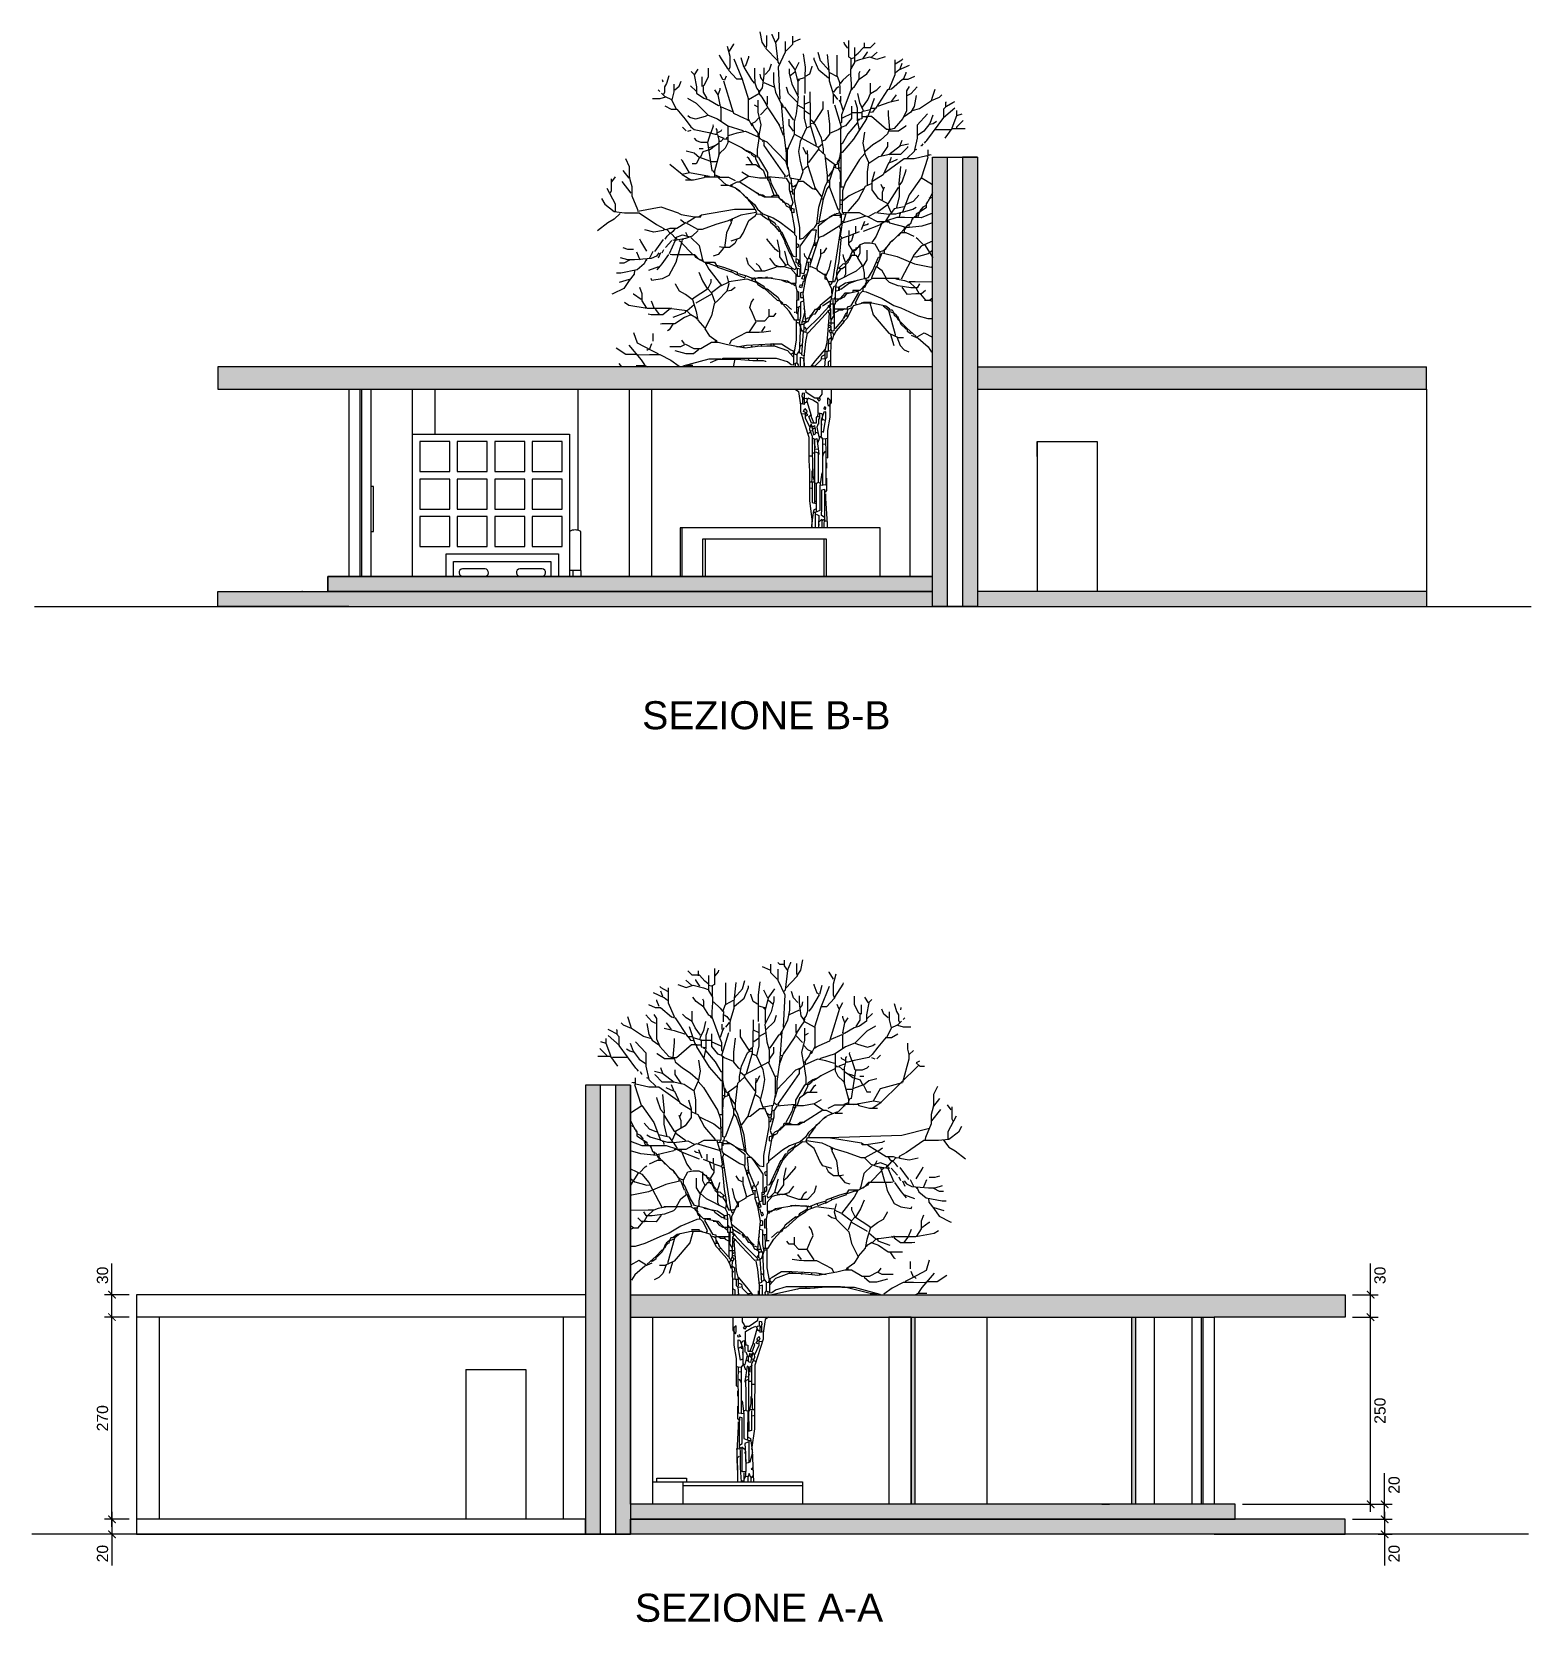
# Model space of a CAD drawing. Header units: centimetres. Extents: x -3096 to 17897, y -3131 to 15798.
# Drawn here: x 5774 to 7778, y 1996 to 4121 of the extents above; entities that cross this region are included whole.
import ezdxf

# ---------------------------------------------------------------- set-up
doc = ezdxf.new("R2010")
doc.units = ezdxf.units.CM
doc.layers.add('A-ANNO SYMB', color=3, linetype='Continuous', lineweight=13)
for name, color, linetype in [('arredi', 1, 'Continuous'), ('piu', 6, 'Continuous'), ('Riempimenti', 4, 'Continuous')]:
    doc.layers.add(name, color=color, linetype=linetype)
doc.styles.get("Standard").update_dxf_attribs({"font": 'arial.ttf'})
doc.dimstyles.new('1_100', dxfattribs={"dimtxt": 15, "dimasz": 10, "dimexe": 10, "dimexo": 10, "dimgap": 5, "dimtad": 2, "dimdec": 0, "dimtxsty": 'Standard', "dimblk": 'ARCHTICK', "dimcen": 2.5, "dimdle": 10, "dimadec": 0, "dimazin": 0, "dimtfac": 1, "dimtdec": 0, "dimtmove": 0, "dimatfit": 3, "dimldrblk": 'ARCHTICK', "dimfxl": 1, "dimarcsym": 0})

msp = doc.modelspace()

# ---------------------------------------------------------------- texts
at = {"char_height": 37.5, "attachment_point": 1}
for s, insert in [('SEZIONE B-B', (6589.8, 3226.6)), ('SEZIONE A-A', (6580.1, 2034.4))]:
    msp.add_mtext_dynamic_manual_height_columns(s, width=1214.889, gutter_width=12.5, heights=[0], dxfattribs=dict(at, insert=insert))

# ---------------------------------------------------------------- blocks, each defined once
blk = doc.blocks.new('_ArchTick')
at = {"color": 0, "linetype": 'ByBlock', "const_width": 0.15}
blk.add_lwpolyline([(-0.5, -0.5), (0.5, 0.5)], dxfattribs=at)
blk = doc.blocks.new('*D51')
at = {"layer": 'A-ANNO SYMB', "color": 0, "lineweight": -2, "transparency": 16777216}
for p, q in [((5881.3, 2433.8), (5881.3, 2475.3)), ((5904.2, 2433.8), (5871.3, 2433.8)), ((5881.3, 2393.8), (5881.3, 2433.8)), ((5904.2, 2403.8), (5871.3, 2403.8))]:
    blk.add_line(p, q, dxfattribs=at)
at = {"layer": 'Defpoints', "color": 0, "transparency": 16777216}
for p in [(5881.3, 2433.8), (5914.2, 2433.8), (5914.2, 2403.8)]:
    blk.add_point(p, dxfattribs=at)
at = {"layer": 'A-ANNO SYMB', "color": 0, "lineweight": -2, "transparency": 16777216, "xscale": 10, "yscale": 10, "zscale": 10}
for p, rotation in [((5881.3, 2433.8), 90), ((5881.3, 2403.8), 270)]:
    blk.add_blockref('_ArchTick', p, dxfattribs=dict(at, rotation=rotation))
at = {"layer": 'A-ANNO SYMB', "color": 0, "transparency": 16777216, "insert": (5868.7, 2459.6), "char_height": 15, "attachment_point": 5, "rotation": 90}
blk.add_mtext('30', dxfattribs=at)
blk = doc.blocks.new('*D52')
at = {"layer": 'A-ANNO SYMB', "color": 0, "lineweight": -2, "transparency": 16777216}
for p, q in [((7563.2, 2433.8), (7563.2, 2475.3)), ((7563.2, 2403.8), (7563.2, 2443.8)), ((7539.2, 2433.8), (7573.2, 2433.8)), ((7539.2, 2403.8), (7573.2, 2403.8))]:
    blk.add_line(p, q, dxfattribs=at)
at = {"layer": 'Defpoints', "color": 0, "transparency": 16777216}
for p in [(7529.2, 2433.8), (7529.2, 2403.8), (7563.2, 2403.8)]:
    blk.add_point(p, dxfattribs=at)
at = {"layer": 'A-ANNO SYMB', "color": 0, "lineweight": -2, "transparency": 16777216, "xscale": 10, "yscale": 10, "zscale": 10}
for p, rotation in [((7563.2, 2433.8), 90), ((7563.2, 2403.8), 270)]:
    blk.add_blockref('_ArchTick', p, dxfattribs=dict(at, rotation=rotation))
at = {"layer": 'A-ANNO SYMB', "color": 0, "transparency": 16777216, "insert": (7575.8, 2459.6), "char_height": 15, "attachment_point": 5, "rotation": 90}
blk.add_mtext('30', dxfattribs=at)
blk = doc.blocks.new('*D54')
at = {"layer": 'A-ANNO SYMB', "color": 0, "lineweight": -2, "transparency": 16777216}
for p, q in [((5904.2, 2403.8), (5871.3, 2403.8)), ((5881.3, 2123.8), (5881.3, 2413.8)), ((5904.2, 2133.8), (5871.3, 2133.8))]:
    blk.add_line(p, q, dxfattribs=at)
at = {"layer": 'Defpoints', "color": 0, "transparency": 16777216}
for p in [(5881.3, 2403.8), (5914.2, 2403.8), (5914.2, 2133.8)]:
    blk.add_point(p, dxfattribs=at)
at = {"layer": 'A-ANNO SYMB', "color": 0, "lineweight": -2, "transparency": 16777216, "xscale": 10, "yscale": 10, "zscale": 10}
for p, rotation in [((5881.3, 2403.8), 90), ((5881.3, 2133.8), 270)]:
    blk.add_blockref('_ArchTick', p, dxfattribs=dict(at, rotation=rotation))
at = {"layer": 'A-ANNO SYMB', "color": 0, "transparency": 16777216, "insert": (5868.7, 2268.8), "char_height": 15, "attachment_point": 5, "rotation": 90}
blk.add_mtext('270', dxfattribs=at)
blk = doc.blocks.new('*D55')
at = {"layer": 'A-ANNO SYMB', "color": 0, "lineweight": -2, "transparency": 16777216}
for p, q in [((5904.2, 2133.8), (5871.3, 2133.8)), ((5881.3, 2143.8), (5881.3, 2113.8)), ((5881.3, 2113.8), (5881.3, 2072.2))]:
    blk.add_line(p, q, dxfattribs=at)
at = {"layer": 'Defpoints', "color": 0, "transparency": 16777216}
for p in [(5914.2, 2133.8), (5881.3, 2113.8), (5881.3, 2113.8)]:
    blk.add_point(p, dxfattribs=at)
at = {"layer": 'A-ANNO SYMB', "color": 0, "lineweight": -2, "transparency": 16777216, "xscale": 10, "yscale": 10, "zscale": 10}
for p, rotation in [((5881.3, 2133.8), 90), ((5881.3, 2113.8), 270)]:
    blk.add_blockref('_ArchTick', p, dxfattribs=dict(at, rotation=rotation))
at = {"layer": 'A-ANNO SYMB', "color": 0, "transparency": 16777216, "insert": (5868.7, 2088), "char_height": 15, "attachment_point": 5, "rotation": 90}
blk.add_mtext('20', dxfattribs=at)
blk = doc.blocks.new('*D108')
at = {"layer": 'A-ANNO SYMB', "color": 0, "lineweight": -2, "transparency": 16777216}
for p, q in [((7539.2, 2133.8), (7592, 2133.8)), ((7582, 2143.8), (7582, 2113.8)), ((7573.2, 2113.8), (7592, 2113.8)), ((7582, 2113.8), (7582, 2072.1))]:
    blk.add_line(p, q, dxfattribs=at)
at = {"layer": 'Defpoints', "color": 0, "transparency": 16777216}
for p in [(7529.2, 2133.8), (7563.2, 2113.8), (7582, 2113.8)]:
    blk.add_point(p, dxfattribs=at)
at = {"layer": 'A-ANNO SYMB', "color": 0, "lineweight": -2, "transparency": 16777216, "xscale": 10, "yscale": 10, "zscale": 10}
for p, rotation in [((7582, 2133.8), 90), ((7582, 2113.8), 270)]:
    blk.add_blockref('_ArchTick', p, dxfattribs=dict(at, rotation=rotation))
at = {"layer": 'A-ANNO SYMB', "color": 0, "transparency": 16777216, "insert": (7594.7, 2087.9), "char_height": 15, "attachment_point": 5, "rotation": 90}
blk.add_mtext('20', dxfattribs=at)
blk = doc.blocks.new('*D110')
at = {"layer": 'A-ANNO SYMB', "color": 0, "lineweight": -2, "transparency": 16777216}
for p, q in [((7539.2, 2403.8), (7573.2, 2403.8)), ((7563.2, 2143.8), (7563.2, 2413.8)), ((7392.2, 2153.8), (7573.2, 2153.8))]:
    blk.add_line(p, q, dxfattribs=at)
at = {"layer": 'Defpoints', "color": 0, "transparency": 16777216}
for p in [(7529.2, 2403.8), (7563.2, 2403.8), (7382.2, 2153.8)]:
    blk.add_point(p, dxfattribs=at)
at = {"layer": 'A-ANNO SYMB', "color": 0, "lineweight": -2, "transparency": 16777216, "xscale": 10, "yscale": 10, "zscale": 10}
for p, rotation in [((7563.2, 2403.8), 90), ((7563.2, 2153.8), 270)]:
    blk.add_blockref('_ArchTick', p, dxfattribs=dict(at, rotation=rotation))
at = {"layer": 'A-ANNO SYMB', "color": 0, "transparency": 16777216, "insert": (7575.8, 2278.8), "char_height": 15, "attachment_point": 5, "rotation": 90}
blk.add_mtext('250', dxfattribs=at)
blk = doc.blocks.new('*D111')
at = {"layer": 'A-ANNO SYMB', "color": 0, "lineweight": -2, "transparency": 16777216}
for p, q in [((7582, 2153.8), (7582, 2195.5)), ((7392.2, 2153.8), (7592, 2153.8)), ((7582, 2133.8), (7582, 2163.8)), ((7539.2, 2133.8), (7592, 2133.8))]:
    blk.add_line(p, q, dxfattribs=at)
at = {"layer": 'Defpoints', "color": 0, "transparency": 16777216}
for p in [(7382.2, 2153.8), (7529.2, 2133.8), (7582, 2133.8)]:
    blk.add_point(p, dxfattribs=at)
at = {"layer": 'A-ANNO SYMB', "color": 0, "lineweight": -2, "transparency": 16777216, "xscale": 10, "yscale": 10, "zscale": 10}
for p, rotation in [((7582, 2153.8), 90), ((7582, 2133.8), 270)]:
    blk.add_blockref('_ArchTick', p, dxfattribs=dict(at, rotation=rotation))
at = {"layer": 'A-ANNO SYMB', "color": 0, "transparency": 16777216, "insert": (7594.7, 2179.6), "char_height": 15, "attachment_point": 5, "rotation": 90}
blk.add_mtext('20', dxfattribs=at)

# ---------------------------------------------------------------- dimensions: what is measured, and where the dimension line sits
at = {"layer": 'A-ANNO SYMB'}
for base, p1, p2, picture, middle in [((5881.3, 2433.8), (5914.2, 2403.8), (5914.2, 2433.8), '*D51', (5868.7, 2459.6)), ((5881.3, 2403.8), (5914.2, 2133.8), (5914.2, 2403.8), '*D54', (5868.7, 2268.8)), ((7563.2, 2403.8), (7382.2, 2153.8), (7529.2, 2403.8), '*D110', (7575.8, 2278.8)), ((5881.3, 2113.8), (5914.2, 2133.8), (5881.3, 2113.8), '*D55', (5868.7, 2088))]:
    dim = msp.add_linear_dim(base=base, p1=p1, p2=p2, angle=90, dimstyle='1_100', dxfattribs=at)
    dim.commit()
    dim.dimension.update_dxf_attribs({"geometry": picture, "text_midpoint": middle})
for base, p1, p2, picture, middle in [((7563.2, 2403.8), (7529.2, 2433.8), (7529.2, 2403.8), '*D52', (7563.2, 2459.6)), ((7582, 2133.8), (7382.2, 2153.8), (7529.2, 2133.8), '*D111', (7582, 2179.6)), ((7582, 2113.8), (7529.2, 2133.8), (7563.2, 2113.8), '*D108', (7582, 2087.9))]:
    dim = msp.add_linear_dim(base=base, p1=p1, p2=p2, angle=90, dimstyle='1_100', dxfattribs=at)
    dim.commit()
    dim.dimension.update_dxf_attribs({"geometry": picture, "text_midpoint": middle, "dimtype": 160})

# ---------------------------------------------------------------- hatches: boundary and pattern name
at = {"layer": 'Riempimenti', "transparency": 33554462}
h = msp.add_hatch(color=256, dxfattribs=at)
h.dxf.hatch_style = 1
h.paths.add_polyline_path([(6997.8, 3953.3), (6977.8, 3953.3), (6977.8, 3653.3), (6977.8, 3393.3), (6977.8, 3373.3), (6977.8, 3353.3), (6997.8, 3353.3)])
h.paths.add_polyline_path([(7037.8, 3953.3), (7017.8, 3953.3), (7017.8, 3353.3), (7037.8, 3353.3), (7037.8, 3373.3), (7037.8, 3623.3)])
h = msp.add_hatch(color=256, dxfattribs=at)
h.dxf.hatch_style = 1
h.paths.add_polyline_path([(6977.8, 3673.3), (6022.8, 3673.3), (6022.8, 3643.3), (6197.8, 3643.3), (6977.8, 3643.3)])
h.paths.add_polyline_path([(6977.8, 3393.3), (6197.8, 3393.3), (6169.8, 3393.3), (6169.8, 3373.3), (6977.8, 3373.3)])
h.paths.add_polyline_path([(6977.8, 3373.3), (6169.8, 3373.3), (6022.8, 3373.3), (6022.8, 3353.3), (6197.8, 3353.3), (6977.8, 3353.3)])
h.paths.add_polyline_path([(7637.8, 3673.3), (7037.8, 3673.3), (7037.8, 3643.3), (7637.8, 3643.3)])
h.paths.add_polyline_path([(7637.8, 3373.3), (7037.8, 3373.3), (7037.8, 3353.3), (7637.8, 3353.3)])
h = msp.add_hatch(color=256, dxfattribs=at)
h.dxf.hatch_style = 1
h.paths.add_polyline_path([(6534.2, 2713.8), (6514.2, 2713.8), (6514.2, 2113.8), (6534.2, 2113.8)])
h.paths.add_polyline_path([(6574.2, 2713.8), (6554.2, 2713.8), (6554.2, 2113.8), (6574.2, 2113.8)])
h = msp.add_hatch(color=256, dxfattribs=at)
h.dxf.hatch_style = 1
h.paths.add_polyline_path([(7529.2, 2433.8), (6574.2, 2433.8), (6574.2, 2413.8), (6574.2, 2403.8), (7354.2, 2403.8), (7529.2, 2403.8)])
h.paths.add_polyline_path([(7382.2, 2153.8), (6574.2, 2153.8), (6574.2, 2133.8), (7382.2, 2133.8)])
h.paths.add_polyline_path([(7529.2, 2133.8), (6574.2, 2133.8), (6574.2, 2113.8), (7529.2, 2113.8)])
h.paths.add_polyline_path([(6954.4, 2403.8), (6949.2, 2403.8), (6949.2, 2153.8), (6954.4, 2153.8)])
h.paths.add_polyline_path([(7249.2, 2403.8), (7244.2, 2403.8), (7244.2, 2153.8), (7249.2, 2153.8)])

# ---------------------------------------------------------------- linework, layer by layer
for p, q in [((6977.8, 3653.3), (6977.8, 3953.3)), ((6977.8, 3953.3), (7037.8, 3953.3)), ((6997.8, 3353.3), (6997.8, 3953.3)), ((7037.8, 3953.3), (7017.8, 3953.3)), ((7017.8, 3953.3), (7017.8, 3353.3)), ((7037.8, 3953.3), (7037.8, 3353.3)), ((6977.8, 3673.3), (6022.8, 3673.3)), ((6022.8, 3673.3), (6022.8, 3643.3)), ((6977.8, 3393.3), (6977.8, 3673.3)), ((7037.8, 3673.3), (7637.8, 3673.3)), ((7637.8, 3643.3), (7637.8, 3673.3)), ((6022.8, 3643.3), (6197.8, 3643.3)), ((6197.8, 3643.3), (6977.8, 3643.3)), ((6212.7, 3643.3), (6212.7, 3393.3)), ((6212.7, 3643.3), (6212.7, 3393.3)), ((6214.7, 3643.3), (6214.7, 3393.3)), ((6977.8, 3393.3), (6977.8, 3643.3)), ((7037.8, 3643.3), (7637.8, 3643.3)), ((7037.8, 3623.3), (7037.8, 3353.3)), ((6197.8, 3393.3), (6977.8, 3393.3)), ((6977.8, 3373.3), (6977.8, 3393.3)), ((6135.8, 3373.3), (6134.8, 3373.3)), ((6977.8, 3353.3), (6977.8, 3373.3)), ((7637.8, 3373.3), (7637.8, 3353.3)), ((5777.8, 3353.3), (7637.8, 3353.3)), ((6197.8, 3353.3), (6977.8, 3353.3)), ((7037.8, 3353.3), (6977.8, 3353.3)), ((6977.8, 3353.3), (6997.8, 3353.3)), ((7637.8, 3353.3), (7777.8, 3353.3)), ((6574.2, 2713.8), (6514.2, 2713.8)), ((6514.2, 2713.8), (6514.2, 2113.8)), ((6534.2, 2113.8), (6534.2, 2713.8)), ((6554.2, 2713.8), (6554.2, 2113.8)), ((6574.2, 2413.8), (6574.2, 2713.8)), ((6574.2, 2713.8), (6574.2, 2113.8)), ((6574.2, 2153.8), (6574.2, 2433.8)), ((6574.2, 2433.8), (7529.2, 2433.8)), ((7529.2, 2433.8), (7529.2, 2403.8)), ((6574.2, 2403.8), (7354.2, 2403.8)), ((6949.2, 2403.8), (6949.2, 2153.8)), ((6949.2, 2153.8), (6949.2, 2403.8)), ((6954.4, 2153.8), (6954.4, 2403.8)), ((7244.2, 2153.8), (7244.2, 2403.8)), ((7249.2, 2403.8), (7249.2, 2153.8)), ((7337, 2403.8), (7337, 2153.8)), ((7339, 2403.8), (7339, 2153.8)), ((7339, 2403.8), (7339, 2153.8)), ((7339, 2403.8), (7339, 2153.8)), ((7529.2, 2403.8), (7354.2, 2403.8)), ((6514.2, 2383.8), (6514.2, 2113.8)), ((7354.2, 2153.8), (6574.2, 2153.8)), ((7204.2, 2153.8), (7214.2, 2153.8)), ((7249.2, 2153.8), (7244.2, 2153.8)), ((7294.2, 2153.8), (7284.2, 2153.8)), ((6574.2, 2113.8), (6574.2, 2133.8)), ((5914.2, 2113.8), (5774.2, 2113.8)), ((7774.2, 2113.8), (5914.2, 2113.8)), ((6514.2, 2113.8), (6574.2, 2113.8)), ((7354.2, 2113.8), (6574.2, 2113.8))]:
    msp.add_line(p, q)
at = {"linetype": 'Continuous', "transparency": 33554508}
msp.add_line((6894.2, 2403.4), (6894.6, 2403.8), dxfattribs=at)
at = {"color": 84}
for points in [[(6571.3, 3673.9), (6571.3, 3673.3)], [(6817.1, 3675), (6819.8, 3674.5), (6819.2, 3673.3)], [(6833.7, 3673.9), (6834.5, 3673.3)], [(6816, 3462.5), (6817.1, 3458.3)]]:
    msp.add_lwpolyline(points, dxfattribs=at)
for points in [[(6977.8, 3373.3), (6169.8, 3373.3), (6169.8, 3393.3), (6977.8, 3393.3)], [(6197.8, 3353.3), (6022.8, 3353.3), (6022.8, 3373.3), (6977.8, 3373.3)], [(7637.8, 3373.3), (7037.8, 3373.3), (7037.8, 3353.3), (7637.8, 3353.3)], [(7354.2, 2113.8), (7529.2, 2113.8), (7529.2, 2133.8), (6574.2, 2133.8)]]:
    msp.add_lwpolyline(points)
for points in [[(6977.8, 3393.3), (6169.8, 3393.3), (6169.8, 3373.3), (6977.8, 3373.3)], [(7382.2, 2153.8), (6574.2, 2153.8), (6574.2, 2133.8), (7382.2, 2133.8)]]:
    msp.add_lwpolyline(points, close=True)
at = {"layer": 'arredi'}
for p, q in [((6816.6, 3465.8), (6816.2, 3458.3)), ((6818.8, 3481.3), (6816.6, 3465.8)), ((6821.6, 3483), (6818.8, 3481.3)), ((6830.4, 3468), (6833.5, 3469.7)), ((6833.5, 3469.7), (6832.5, 3464.2)), ((6832.5, 3464.2), (6832.5, 3458.3)), ((6674, 3443.3), (6674, 3393.3)), ((6832.6, 3443.3), (6832.6, 3393.3)), ((6507.8, 3401.3), (6492.8, 3401.3)), ((6731.6, 2243.5), (6734.4, 2241.8)), ((6734.4, 2241.8), (6736.6, 2226.3)), ((6719.4, 2218), (6716.7, 2215.3)), ((6716.7, 2215.3), (6717.3, 2183.8)), ((6722.8, 2228.5), (6719.7, 2230.2)), ((6719.7, 2230.2), (6720.7, 2224.7)), ((6720.7, 2224.7), (6720.7, 2202.5)), ((6736.6, 2226.3), (6738.5, 2183.8)), ((6609.2, 2183.8), (6609.2, 2188.8)), ((6609.2, 2188.8), (6649.2, 2188.8)), ((6649.2, 2188.8), (6649.2, 2183.8)), ((6720.7, 2202.5), (6721.9, 2183.8)), ((6732.7, 2194.8), (6731.1, 2190.3)), ((6731.1, 2190.3), (6731.1, 2183.8)), ((6734.9, 2189.8), (6732.7, 2194.8)), ((6737.7, 2192), (6734.9, 2188.7)), ((6734.9, 2188.7), (6734.9, 2183.8)), ((6644.2, 2183.8), (6644.2, 2153.8))]:
    msp.add_line(p, q, dxfattribs=at)
for points in [[(6703.6, 4101.4), (6706.9, 4088.1), (6706.9, 4073.7), (6705.2, 4069.3), (6715.8, 4057.9), (6723.5, 4057.9)], [(6706.3, 4094.7), (6712.4, 4104.1), (6712.4, 4104.7)], [(6754.5, 4100.3), (6750.1, 4106.9), (6747.3, 4120.7)], [(6755.9, 4115.8), (6755.9, 4102.5), (6755.1, 4098.6), (6770.6, 4082.5)], [(6772.2, 4120.2), (6772.2, 4112.4), (6767.8, 4106.3), (6763.4, 4116.9), (6763.4, 4117.4)], [(6767.8, 4106.3), (6771.1, 4080.3), (6772.8, 4078.1)], [(6781.1, 4108), (6781.1, 4093.6), (6771.7, 4073.7), (6773.9, 4031), (6773.3, 4030.5)], [(6790.5, 4114.7), (6790.5, 4103.6), (6782.2, 4095.3), (6781.6, 4095.3)], [(6791.1, 4106.9), (6801.6, 4111.3)], [(6864.7, 4099.1), (6860.3, 4104.7), (6859.7, 4106.9)], [(6865.5, 4109.1), (6865.5, 4087.5), (6869.7, 4085.3), (6873.6, 4086.4)], [(6874.1, 4088.6), (6878.5, 4092), (6885.7, 4100), (6895.1, 4100), (6901.2, 4105.8)], [(6887.1, 4099.1), (6887.1, 4105.8)], [(6704.7, 4070.9), (6693.6, 4088.1), (6693.1, 4089.7)], [(6712.4, 4084.8), (6723.5, 4057.6), (6731.8, 4030.5), (6745.7, 4038.2), (6749.5, 4033.3), (6755.1, 4024.4), (6756.7, 4024.4)], [(6721.8, 4086.4), (6725.2, 4074.2), (6728.5, 4075.9), (6732.4, 4087), (6732.4, 4088.1)], [(6785.5, 4082), (6794.4, 4069.3), (6799.4, 4080.3)], [(6804.9, 4091.4), (6807.4, 4073.7), (6807.3, 4060.4), (6807.2, 4054.9), (6807.2, 4038.2)], [(6838.7, 4058.7), (6825.9, 4069.3), (6819.8, 4083.6), (6819.8, 4085.9)], [(6839.2, 4069.3), (6828.2, 4082), (6824.8, 4093.1)], [(6837, 4090.3), (6839.8, 4064.8), (6839.8, 4055.4), (6844.2, 4041), (6845, 4037.1), (6845.2, 4031.6), (6845.2, 4025)], [(6840.3, 4066.5), (6850.6, 4060.9), (6850.6, 4089.7)], [(6873.6, 4099.7), (6873.6, 4079.8), (6868.3, 4070.9), (6868.2, 4063.7), (6868.9, 4051), (6868.9, 4044.3), (6859.2, 4017.8), (6856.1, 4010), (6856.1, 3999.5), (6855.3, 3998.9)], [(6868.6, 4085.3), (6868.6, 4072.6), (6870.2, 4072)], [(6914.5, 4087.5), (6903.5, 4083.6), (6894, 4087), (6880.2, 4083.1), (6874.1, 4080.9)], [(6885.2, 4085.3), (6890.7, 4093.6), (6890.7, 4094.2)], [(6896.3, 4087), (6904, 4093.6)], [(6927.5, 4083.1), (6927.5, 4063.2), (6920.1, 4046), (6919.5, 4044.3)], [(6927.8, 4078.1), (6936.7, 4083.1), (6938.3, 4084.8)], [(6625.5, 4062.1), (6622.2, 4051.5), (6619.7, 4047.1), (6619.7, 4039.9), (6618.3, 4037.1)], [(6655.4, 4067.6), (6659.8, 4063.2), (6664.8, 4070.9)], [(6659.3, 4063.2), (6662.6, 4047.1), (6662.6, 4038.8), (6672, 4032.2), (6678.7, 4029.9), (6692, 4022.2), (6694.2, 4023.3), (6691.4, 4036.6), (6694.2, 4043.8), (6694.2, 4045.4)], [(6669.5, 4060.4), (6669.5, 4048.2), (6672.6, 4049.3), (6678.4, 4060.4), (6678.4, 4072)], [(6701.9, 4061.5), (6699.7, 4056), (6697.5, 4057.1), (6694.2, 4063.7)], [(6725.7, 4073.7), (6735.7, 4056.5), (6739.6, 4052.1)], [(6752.6, 4072.6), (6752.6, 4062.6), (6750.1, 4046), (6746.8, 4041), (6742.9, 4045.4), (6740.9, 4052.1), (6740.5, 4063.2), (6740.5, 4072)], [(6765.3, 4066.5), (6765.3, 4053.2), (6767.8, 4039.9), (6775.6, 4024.4), (6778.9, 3983.4), (6782.2, 3958), (6782.2, 3946.9), (6756.7, 3973.5), (6749, 3976.8), (6745.7, 3980.1), (6749, 3996.7), (6744.8, 4013.3), (6744.7, 4020.5), (6744.7, 4029.4)], [(6751.7, 4055.4), (6748.4, 4059.8), (6747.3, 4064.3)], [(6754, 4063.7), (6760.1, 4069.8), (6762.8, 4078.1)], [(6786.1, 4071.5), (6786.1, 4065.4), (6789.9, 4051), (6798.3, 4034.4), (6795.5, 4011.1), (6792.7, 4000.6), (6792.7, 3984)], [(6793.8, 4067), (6787.2, 4061.5), (6786.6, 4061.5)], [(6793.8, 4069.3), (6798, 4053.7), (6798, 4036.6)], [(6806.6, 4059.3), (6798.8, 4057.1), (6797.7, 4057.1)], [(6808.2, 4061.5), (6813.8, 4064.8), (6817.1, 4074.2), (6817.1, 4074.8)], [(6866.9, 4064.3), (6858.1, 4056), (6854.2, 4051.5), (6850.9, 4060.9)], [(6869.7, 4044.9), (6873, 4046.6), (6879.6, 4057.6), (6890.2, 4064.8), (6894.6, 4070.9)], [(6879.9, 4057.6), (6879.9, 4065.4), (6881.3, 4068.1)], [(6953.8, 4060.9), (6945, 4057.1), (6937.8, 4057.1), (6922.8, 4044.3), (6917.8, 4043.2), (6901.8, 4018.3), (6895.7, 4018.3)], [(6928.4, 4066.5), (6932.8, 4069.8), (6947.2, 4076.4)], [(6934.5, 4071.5), (6937.2, 4078.7)], [(6939.4, 4058.2), (6942.8, 4065.9), (6942.8, 4067)], [(6615.5, 4038.8), (6621.1, 4033.3), (6613.3, 4031), (6603.4, 4031)], [(6611.1, 4043.2), (6613.3, 4041)], [(6616.7, 4057.1), (6617.2, 4053.7)], [(6632.2, 4051), (6632.2, 4040.5), (6629.4, 4029.9), (6621.1, 4033.8)], [(6633.3, 4043.2), (6639.4, 4048.2), (6642.1, 4054.9)], [(6662.1, 4041.6), (6654.3, 4048.8)], [(6671.5, 4047.7), (6671.5, 4039.9), (6676.4, 4031.6)], [(6691.4, 4036.6), (6687, 4043.2)], [(6698.6, 4055.4), (6709.7, 4018.9), (6711.9, 4012.2), (6726.3, 4005.6), (6730.7, 4003.4), (6731.8, 4003.9)], [(6745.1, 4041.6), (6745.7, 4038.2)], [(6746.8, 4041), (6746.2, 4038.2)], [(6752.3, 4053.2), (6765.6, 4047.1)], [(6797.1, 4026.6), (6785.5, 4038.2), (6782.8, 4046.6)], [(6799.9, 4056.5), (6798.3, 4054.9)], [(6813.8, 4040.5), (6814.3, 4011.7), (6814.3, 4004.5), (6815.4, 4003.4)], [(6852.5, 4047.1), (6849.2, 4044.9), (6845.3, 4039.9)], [(6845.9, 4037.1), (6850.9, 4030.5)], [(6853.6, 4051.5), (6853.9, 4046), (6853.9, 4037.7)], [(6946.6, 4047.7), (6943, 4042.1), (6943, 4015), (6938.3, 4005), (6926.7, 3991.7), (6921.7, 3990.1), (6916.2, 3990.1), (6896.3, 4007.5), (6889.1, 4007.5), (6889.6, 4004.5), (6872.4, 3977.3), (6856.9, 3959.6), (6856.4, 3959.6)], [(6871.3, 4044.9), (6869.1, 4042.7)], [(6877.4, 4038.2), (6880.2, 4026.1), (6884.6, 4016.7), (6885.2, 4015)], [(6884.1, 4020), (6891.3, 4029.9), (6895.1, 4038.2), (6903.5, 4043.2), (6908.4, 4048.2)], [(6895.1, 4038.2), (6895.1, 4052.1)], [(6922.8, 4027.7), (6929.5, 4036.6)], [(6943.9, 4035.5), (6949.4, 4038.2), (6957.2, 4047.1)], [(6951.1, 4015.5), (6960.5, 4018.3), (6976.5, 4028.8), (6987.1, 4033.3), (6990.4, 4036.6)], [(6976.5, 4028.8), (6977.6, 4033.3), (6981.5, 4044.3)], [(6628.8, 4029.9), (6635.5, 4016.9), (6628.8, 4016.9), (6620.5, 4021.6)], [(6636, 4017.2), (6647.1, 4003.9), (6654.9, 3994), (6659.3, 3990.1), (6678.7, 3986.2), (6687.5, 3984), (6690, 3984), (6690, 3989.5), (6688.6, 3991.7)], [(6650.4, 4032.2), (6662.1, 4025.5), (6678.1, 4009.5), (6690.3, 4004.5), (6704.4, 3995.1), (6704.4, 3972.4), (6700.8, 3965.2), (6693.6, 3958.5), (6692.5, 3959.1)], [(6694.2, 4022.2), (6694.7, 4017.8), (6694.7, 4001.7)], [(6695.3, 4020.5), (6710.2, 4014.4)], [(6731.5, 4030.5), (6731.5, 4005), (6735.1, 3997.8), (6740.7, 4000.6), (6746.2, 4006.1), (6747.3, 4006.1)], [(6744, 4020.5), (6740.1, 4022.7)], [(6756.7, 4019.4), (6747.9, 4010)], [(6755.1, 4024.4), (6758.4, 4017.8), (6773.3, 3995.6), (6773.9, 3995.6)], [(6757, 4034.9), (6757, 4023.9), (6755.6, 4021.6)], [(6775.6, 4025.5), (6778.3, 4021.1)], [(6776.1, 4020.5), (6780, 4020), (6788.8, 4006.7), (6792.2, 4002.8)], [(6797.7, 4022.7), (6806, 4018.3)], [(6806.3, 4035.5), (6806.1, 4015.5), (6806.1, 4005.6), (6809.3, 3992.3), (6814.9, 3994.5)], [(6806.6, 4015.5), (6813.2, 4011.1)], [(6813.2, 4026.6), (6807.1, 4023.9)], [(6831.2, 4027.7), (6831.2, 4017.8), (6821.5, 4002.8), (6819.3, 3998.9)], [(6838.1, 4016.1), (6840.1, 3997.3), (6840.1, 3984), (6833.7, 3976.2), (6830.9, 3974.6)], [(6847, 4023.3), (6855.8, 3994), (6855.8, 3991.7)], [(6853.1, 4029.9), (6855.3, 4025), (6858.1, 4016.7)], [(6855.3, 4027.7), (6855.3, 4034.9)], [(6869.7, 4021.6), (6869.7, 4005), (6861.4, 3995.1), (6856.4, 3993.4), (6855.8, 3994)], [(6874.1, 4029.4), (6877.2, 4019.4), (6877.2, 4002.8), (6879.6, 3989.5)], [(6894.6, 4016.7), (6883.2, 4013.9), (6883.2, 4004.5), (6878, 4003.4)], [(6899.6, 4031.6), (6891.8, 4008.9), (6890.2, 4006.1)], [(6900.7, 4017.8), (6897.4, 4013.3), (6894, 4012.8)], [(6932.8, 4029.4), (6923.4, 4027.2), (6919.5, 4026.1), (6905.7, 4021.6), (6905.1, 4021.6)], [(6920.9, 3990.1), (6919.9, 4000.6), (6918.9, 4010), (6918.9, 4015.5)], [(6956, 4035.5), (6953.3, 4021.1), (6948.9, 4013.3), (6940, 4007.2)], [(6967.1, 3971.8), (6968.8, 3974), (6970.4, 3975.7), (6992.9, 4006.1), (6992.9, 4017.8), (6996.5, 4021.6), (7004.8, 4026.1), (7007.5, 4027.7)], [(6992.6, 4006.1), (7007.5, 4019.4)], [(6995.4, 4021.1), (6995.4, 4026.6), (6996.5, 4027.2)], [(7010.3, 4008.9), (7010.3, 4015.5)], [(6677.6, 4009.5), (6674.2, 4007.8), (6660.9, 4003.9), (6653.7, 4006.1), (6651, 4008.3)], [(6682, 3986.2), (6685.3, 3995.1), (6684.8, 3996.7)], [(6704.1, 3995.1), (6724.1, 3989), (6724.6, 3987.9)], [(6729.6, 4003.4), (6732.4, 4002.3)], [(6735.1, 3997.8), (6736.2, 3995.6), (6736.8, 3995.6)], [(6736.8, 3997.8), (6739, 3992.3), (6745.7, 3983.4), (6746.2, 3983.4)], [(6772.2, 3997.3), (6774.4, 3992.8), (6778.3, 3982.9)], [(6792.2, 3987.9), (6786.1, 3996.2), (6786.1, 4003.9)], [(6822.6, 3969), (6814.9, 3996.2), (6814.9, 4003.4), (6819.3, 4000)], [(6832.3, 3958), (6832.3, 3964.6), (6829.3, 3978.5), (6821.5, 3996.2), (6818.2, 3998.9), (6815.4, 3997.8)], [(6877.4, 3999.5), (6864.7, 3984.5), (6856.9, 3971.3), (6855.3, 3971.3)], [(6870.2, 4011.7), (6856.9, 4005.6)], [(6870.2, 4012.8), (6884.1, 4012.8)], [(6880.7, 4003.4), (6878.5, 4002.3)], [(6889.1, 4007), (6883.5, 4007)], [(6919.5, 3988.4), (6932.2, 3988.4), (6942.2, 3995.1), (6942.8, 3995.6)], [(6971, 4011.1), (6957.4, 3996.2), (6957.4, 3978.5), (6953.3, 3960.7), (6943.9, 3951.9)], [(6978.2, 4009.5), (6974.3, 3998.4), (6966, 3987.9), (6957.7, 3982.3)], [(6973.8, 3997.3), (6978.7, 3998.4), (6983.2, 4001.2)], [(7004.2, 3992.3), (7010.3, 4008.9), (7017.5, 4011.1)], [(7018.6, 4002.3), (7009.8, 3993.4), (7009.8, 3991.7)], [(6648.8, 3988.4), (6643.8, 3993.4)], [(6651, 3987.9), (6655.4, 3989.5)], [(6659.1, 3978.7), (6662.1, 3975.7), (6668.1, 3973.2), (6677.6, 3973.2), (6681.4, 3986.2)], [(6677, 3972.9), (6683.1, 3935.3), (6685.9, 3934.7)], [(6690.3, 3983.4), (6692.2, 3976.2), (6692.2, 3955.8), (6686.4, 3934.7), (6686.4, 3928.1)], [(6690.8, 3986.2), (6695.3, 3988.4), (6696.4, 3990.1)], [(6692, 3981.2), (6699.1, 3978.5), (6694.7, 3974), (6693.1, 3974)], [(6699.1, 3977.9), (6704.1, 3977.3)], [(6704.7, 3980.1), (6701.9, 3978.5), (6701.9, 3977.9)], [(6704.7, 3975.1), (6723.5, 3965.7), (6726.8, 3962.9), (6734, 3960.2), (6735.7, 3956.9), (6740.1, 3953.5)], [(6705.2, 3982.3), (6716.9, 3985.6), (6727.9, 3987.9), (6745.7, 3980.1)], [(6746.2, 3980.7), (6743.4, 3963.5), (6743.4, 3954.6), (6740.7, 3954.6)], [(6744.5, 3984), (6744.5, 3980.7)], [(6750.1, 3975.7), (6751.2, 3974)], [(6752.6, 3975.1), (6752.6, 3969), (6780.5, 3928.6), (6780, 3926.4)], [(6774.4, 3992.8), (6777.8, 3992.3)], [(6778.9, 3983.4), (6778.9, 3980.7)], [(6784.1, 3941.4), (6784.1, 3963.5), (6793.3, 3984), (6824.8, 3966.8), (6825.9, 3964.1)], [(6809.3, 3992.3), (6801, 3974), (6798.8, 3960.7), (6801, 3947.4), (6804.3, 3933.6), (6800.5, 3922.5)], [(6856.4, 3993.4), (6852.5, 3990.1), (6840.3, 3985.1), (6839.8, 3985.1)], [(6854.7, 3991.2), (6854.7, 3960.7), (6852, 3944.1), (6852, 3937.5), (6846.4, 3939.7)], [(6886.8, 3986.8), (6884.6, 3971.8), (6887.4, 3958)], [(6919.5, 3989.5), (6917.8, 3984.5), (6908.4, 3976.2), (6897.9, 3969.6), (6887.9, 3960.7), (6887.4, 3960.7)], [(6909.5, 3955.2), (6918.1, 3967.4), (6918.1, 3973.5)], [(6934.5, 3969), (6937.2, 3976.2)], [(6981.5, 3990.1), (7002, 3990.1)], [(6994.8, 3978.5), (7004.2, 3991.5), (7019.2, 3991.5), (7021.4, 3991.7)], [(6648.8, 3961.8), (6659.3, 3959.1), (6666.5, 3953), (6662.1, 3944.4), (6656.5, 3944.4)], [(6665.9, 3964.9), (6671.5, 3964.9)], [(6666.5, 3953.5), (6679.8, 3948.6), (6680.3, 3948.6)], [(6692.5, 3971.8), (6686.4, 3967.9), (6680.9, 3963.5), (6670.9, 3960.2), (6667.6, 3953.5)], [(6686.4, 3968.5), (6682, 3966.8), (6678.7, 3965.7)], [(6693.6, 3958.5), (6692, 3956.3)], [(6723, 3965.7), (6726.3, 3964.1)], [(6726.8, 3962.9), (6729.6, 3961.3), (6733.5, 3959.1)], [(6737.4, 3944.1), (6731.8, 3952.4), (6730.2, 3953.5)], [(6734, 3960.2), (6740.7, 3955.8), (6741.2, 3951.3), (6746.8, 3940.2)], [(6744, 3955.2), (6744.5, 3953), (6743.4, 3954.6)], [(6745.1, 3953), (6757.3, 3933), (6757.3, 3923.1), (6760.1, 3923.1)], [(6782.2, 3965.2), (6785.5, 3964.6)], [(6809.3, 3956.9), (6804.9, 3966.3)], [(6810.2, 3962.4), (6810.8, 3953), (6810.8, 3943.6), (6818.7, 3918.7), (6821, 3911.5), (6820.4, 3910.9)], [(6837.3, 3920.3), (6837.3, 3928.6), (6834.2, 3955.8), (6825.4, 3964.1), (6812.1, 3946.3), (6811.5, 3946.3)], [(6830.9, 3970.7), (6825.4, 3966.3)], [(6835.4, 3952.4), (6848.1, 3943), (6852, 3944.7)], [(6852.5, 3951.9), (6855.3, 3951.9)], [(6855.3, 3971.3), (6855.3, 3931.9), (6855.3, 3913.7), (6858.6, 3913.7)], [(6890.7, 3915.9), (6890.7, 3933.6), (6892.9, 3946.3), (6887.4, 3958), (6880.2, 3950.2), (6861.4, 3919.8), (6857.5, 3908.1), (6856.9, 3885.4), (6856.9, 3879.9), (6863.6, 3879.3), (6879.6, 3879.3), (6887.4, 3875.5), (6887.4, 3874.9)], [(6892.9, 3945.2), (6896.8, 3948), (6906.2, 3954.1), (6920.1, 3957.1), (6935.6, 3957.1), (6945, 3966.8), (6945, 3967.4)], [(6963.2, 3925.9), (6972.1, 3953.5), (6970.4, 3955.2), (6953.3, 3951), (6940, 3951), (6915.1, 3933), (6914.5, 3933.6)], [(6919.5, 3956.9), (6935, 3969), (6945.5, 3971.3)], [(6920.1, 3946.3), (6922.8, 3953.5)], [(6956.2, 3963.6), (6955.5, 3962.9), (6954.4, 3962.9)], [(6964.9, 3971.3), (6963.2, 3968.5), (6962.1, 3968.5)], [(6971.6, 3962.9), (6971.6, 3955.2)], [(6972.1, 3956.9), (6976, 3956.3)], [(6972.1, 3956.3), (6974.3, 3956.3)], [(6572.4, 3925.3), (6564.6, 3935.3)], [(6567.4, 3951.3), (6572.6, 3940.8), (6572.6, 3928.1), (6573.5, 3923.6), (6576, 3914.2), (6576, 3901.5), (6583.4, 3883.2), (6584, 3880.5)], [(6643.2, 3930.3), (6626.6, 3943.6)], [(6653.2, 3932.5), (6643.8, 3948.6), (6642.1, 3950.2)], [(6679.8, 3927.5), (6653.2, 3932.5), (6643.2, 3930.3), (6643.2, 3929.7)], [(6680.9, 3947.4), (6689.2, 3947.4)], [(6684.8, 3934.2), (6686.4, 3932.5)], [(6723, 3933.6), (6732.4, 3928.1), (6719.6, 3919.8), (6716.3, 3919.8), (6707.5, 3915.3)], [(6728.5, 3943.6), (6741.8, 3943.6), (6751.7, 3935.8), (6755.1, 3926.4)], [(6781.6, 3946.9), (6783.9, 3939.1), (6784.4, 3936.9)], [(6784.4, 3940.2), (6787.2, 3925.9), (6799.9, 3923.6), (6800.5, 3923.6)], [(6811.5, 3941.4), (6807.7, 3938.6), (6804.9, 3935.8), (6804.3, 3935.8)], [(6847, 3943), (6840.3, 3922), (6837.6, 3922)], [(6845.3, 3937.5), (6838.7, 3928.1), (6837.6, 3928.1)], [(6847.5, 3943), (6848.1, 3939.7)], [(6852, 3949.7), (6850.3, 3946.3), (6850.3, 3944.7)], [(6852, 3937.5), (6854.5, 3933), (6854.5, 3925.9), (6854.7, 3921.4)], [(6852.5, 3939.1), (6854.7, 3939.1)], [(6900.1, 3933.6), (6896.5, 3921.4), (6896.5, 3909.8), (6904.6, 3898.7), (6918.4, 3891), (6932.2, 3912.6), (6932.8, 3912.6)], [(6930.6, 3950.2), (6923.9, 3946.9), (6919, 3945.2), (6911.8, 3929.7), (6896.8, 3920.3)], [(6915.1, 3933), (6913.4, 3931.9)], [(6935, 3940.8), (6932.8, 3918.1), (6933.1, 3913.7), (6933.1, 3900.9), (6929.5, 3886), (6929.5, 3885.4)], [(6933.9, 3916.4), (6937.2, 3920.3), (6942.2, 3934.7), (6942.8, 3936.9)], [(6542.5, 3912), (6553.8, 3891), (6553.8, 3880.5)], [(6548.3, 3924.2), (6548.3, 3908.1), (6546.9, 3905.4)], [(6549.1, 3920.3), (6554.1, 3927)], [(6575.1, 3905.4), (6562.9, 3920.9)], [(6655.7, 3922.1), (6643.2, 3929.7)], [(6674.2, 3928.6), (6672.6, 3925.9), (6658.2, 3922.5), (6647.5, 3922.5)], [(6674.2, 3927.2), (6690.3, 3927.2), (6697.5, 3920.3), (6701.9, 3916.4), (6701.9, 3915.3)], [(6687, 3929.7), (6692.5, 3927.5), (6692, 3925.3)], [(6692.5, 3926.7), (6705.2, 3926.7), (6714.1, 3922)], [(6704.1, 3915.6), (6694.7, 3915.6)], [(6701.9, 3917), (6713.5, 3912.6), (6718.5, 3909.8), (6720.2, 3908.1)], [(6709.7, 3916.4), (6709.7, 3914.2)], [(6711.3, 3913.7), (6713.5, 3912.6)], [(6715.8, 3910.9), (6720.7, 3907.6), (6727.4, 3900.9), (6740.1, 3889.9), (6744, 3883.8), (6751.2, 3877.7), (6765, 3872.1), (6774.4, 3866.6), (6792.7, 3852.2)], [(6720.7, 3919.8), (6741.8, 3906.5), (6745.1, 3904.8), (6745.7, 3904.3)], [(6732.4, 3928.1), (6746.8, 3925.6), (6758.9, 3925.6), (6759.5, 3925.3)], [(6757.8, 3927.5), (6782.2, 3925.3), (6786.3, 3918.7), (6786.3, 3910.3), (6791.1, 3892.6), (6789.9, 3888.8), (6786.1, 3887.6), (6788.3, 3881.6)], [(6758.4, 3922.5), (6765.6, 3902.6)], [(6760.1, 3927), (6762.3, 3918.1), (6770, 3903.2)], [(6785.5, 3929.7), (6783.3, 3927.5), (6780.5, 3928.1)], [(6786.1, 3919.2), (6788.3, 3918.7)], [(6788.3, 3925.3), (6790.5, 3904.3), (6792.7, 3904.3)], [(6788.8, 3919.2), (6789.4, 3914.2)], [(6795.5, 3915.9), (6792.2, 3913.7), (6789.9, 3914.8)], [(6789.9, 3910.3), (6793.3, 3909.8)], [(6798.3, 3923.1), (6797.7, 3920.3), (6793, 3909.2), (6793, 3897.6), (6800.2, 3859.4), (6800.2, 3843.9), (6804.9, 3845), (6816, 3856.4), (6822.1, 3856.4), (6819.8, 3838.4), (6811, 3816.8), (6807.1, 3821.2), (6806.6, 3824.5)], [(6798.8, 3921.4), (6804.9, 3921.4), (6817.6, 3911.5), (6822.1, 3910.3)], [(6816.5, 3856.1), (6820.4, 3860), (6823.2, 3863.8), (6825.9, 3886.5), (6834.8, 3915.3), (6837.6, 3920.3), (6839.2, 3920.3)], [(6821, 3912), (6829.3, 3900.4)], [(6839.8, 3914.8), (6836.5, 3910.9), (6831.5, 3897.1), (6829.3, 3897.1)], [(6840.1, 3922), (6840.1, 3913.1), (6851.4, 3883.8), (6854.2, 3884.3), (6854.2, 3919.8), (6854.7, 3920.3)], [(6886.3, 3911.5), (6866.4, 3901.5), (6858.1, 3894.8)], [(6895.7, 3917.5), (6887.9, 3914.2), (6879.1, 3897.1), (6865.2, 3881), (6865.2, 3880.5)], [(6911.8, 3910.9), (6909, 3917)], [(6913.4, 3913.1), (6910.6, 3905.9), (6910.6, 3896.5)], [(6977.8, 3916.2), (6962.7, 3925.9), (6946.6, 3903.2), (6937.8, 3879.9), (6928.4, 3877.1), (6920.6, 3877.1), (6915.6, 3868.8)], [(6535.3, 3898.2), (6539.7, 3890.4), (6552.4, 3880.5), (6566.3, 3879.1), (6585.6, 3879.1), (6608.9, 3863.3), (6618.9, 3857.8), (6618.3, 3855.5), (6605.6, 3853.3), (6593.4, 3856.1)], [(6724.6, 3904.3), (6725.7, 3902), (6726.8, 3902)], [(6727.4, 3900.9), (6730.2, 3899.3), (6731.8, 3895.4), (6733.5, 3893.7), (6739.6, 3886), (6739.6, 3883.2)], [(6741.8, 3906.5), (6746.8, 3903.2), (6747.9, 3903.7)], [(6745.1, 3903.2), (6751.2, 3903.2), (6754.5, 3900.4)], [(6747.3, 3903.2), (6752.9, 3900.4), (6771.1, 3900.4), (6773.3, 3898.2), (6776.7, 3896.5), (6777.2, 3893.7), (6784.4, 3891), (6786.6, 3888.8)], [(6776.1, 3895.4), (6773.9, 3897.6), (6772.2, 3902.3), (6765.6, 3902.3), (6762.3, 3900.9)], [(6776.7, 3896), (6779.4, 3893.7), (6782.2, 3888.2), (6787.7, 3885.4), (6792.4, 3884.3), (6792.4, 3878.8), (6788.8, 3879.3)], [(6787.7, 3907.6), (6789.9, 3907.6)], [(6788.8, 3888.2), (6788.8, 3885.4)], [(6831.5, 3897.1), (6825.4, 3864.4), (6823.7, 3864.9)], [(6854.7, 3896.5), (6857.5, 3896.5)], [(6854.7, 3890.4), (6856.9, 3889.9)], [(6917.3, 3889.3), (6904, 3879.3)], [(6917.3, 3891), (6922.3, 3879.9)], [(6942.8, 3890.4), (6952.2, 3894.3), (6959.4, 3902.6)], [(6972.7, 3895.4), (6971, 3893.7), (6969.3, 3891), (6969.3, 3885.4), (6960.5, 3879.9), (6956, 3877.1), (6956, 3873.3)], [(6969.3, 3888.8), (6964.9, 3886.5), (6961, 3881.6), (6961.6, 3880.5)], [(6977.8, 3906.3), (6973.2, 3897.1), (6969.9, 3891)], [(6974.9, 3898.7), (6973.2, 3897.6)], [(6977.8, 3899.4), (6974.3, 3898.7), (6973.8, 3899.3)], [(6560.2, 3878.2), (6552.4, 3870.5), (6544.1, 3865.5), (6530.3, 3855)], [(6638.4, 3878.4), (6615, 3886.3), (6584, 3880.5)], [(6742.3, 3879.3), (6721.8, 3876), (6704.7, 3868.3), (6688.1, 3863.3), (6669.8, 3856.6), (6664.3, 3856.6), (6648.2, 3865.5), (6636, 3858), (6626.6, 3858), (6621.6, 3856.1), (6619.4, 3856.6)], [(6638.4, 3878.4), (6642.1, 3876.6), (6659.8, 3873.8), (6662.6, 3873.5), (6668.1, 3873.5), (6668.1, 3875.5)], [(6647.1, 3864.9), (6641, 3869.4)], [(6660.4, 3872.7), (6649.9, 3866.1)], [(6708.6, 3841.7), (6720.7, 3845.6), (6724.6, 3851.7), (6732.4, 3868.8), (6741.2, 3875.5), (6742.9, 3878.8), (6741.2, 3883.5), (6713, 3883.5), (6669.3, 3876), (6665.9, 3873.8)], [(6708, 3869.4), (6708.6, 3865.5), (6702.5, 3852.2), (6699.7, 3832.3)], [(6710.2, 3869.9), (6709.1, 3867.2)], [(6742.9, 3877.1), (6747.9, 3877.7), (6753.4, 3873.3), (6758.9, 3869.4)], [(6757.8, 3874.9), (6758.4, 3872.1), (6761.2, 3866.6), (6767.2, 3861.6), (6771.1, 3861.1), (6775.6, 3853.3)], [(6759.5, 3870.5), (6767.2, 3865.5), (6768.4, 3862.7)], [(6788.3, 3885.4), (6793.5, 3857.8), (6793.5, 3850), (6795.5, 3847.8), (6795.5, 3819.5), (6791.6, 3820.7), (6776.7, 3852.8), (6773.3, 3853.9), (6767.2, 3861.6)], [(6837.6, 3871), (6825.1, 3861.1), (6825.1, 3846.1), (6831.5, 3848.3), (6853.1, 3861.6), (6854.7, 3857.2), (6844.8, 3790.8), (6844.8, 3786.9)], [(6841.4, 3873.8), (6839.8, 3872.1), (6833.1, 3868.8), (6826.5, 3866.6)], [(6853.6, 3875.2), (6844.2, 3875.2), (6839.8, 3872.7), (6839.8, 3872.1)], [(6847.5, 3877.1), (6842, 3873.8)], [(6847.5, 3875.5), (6849.2, 3878.2), (6854.5, 3878.8), (6854.5, 3872.1)], [(6852.5, 3883.2), (6853.1, 3879.3)], [(6861.4, 3876.6), (6855.6, 3877.1), (6855.6, 3864.9), (6853.6, 3861.6)], [(6854.7, 3847.8), (6857.5, 3865.5), (6889.1, 3874.9), (6891.8, 3873.8)], [(6855.3, 3868.3), (6858.1, 3867.2)], [(6858.1, 3879.9), (6858.6, 3877.7)], [(6862.5, 3879.3), (6858.6, 3865.5)], [(6886.8, 3867.2), (6882.4, 3856.1)], [(6920.1, 3876.6), (6901.2, 3878.8), (6891.8, 3873.8), (6904, 3867.4), (6917.3, 3867.4), (6918.4, 3866.6)], [(6977.8, 3878.6), (6962.7, 3872.4), (6940.5, 3872.8), (6930, 3872.8), (6916.2, 3868.3), (6907.9, 3863.3)], [(6910.1, 3867.2), (6910.6, 3864.9)], [(6918.4, 3868.3), (6920.1, 3865.5), (6942.8, 3860)], [(6940, 3887.1), (6926.7, 3884.3), (6922.3, 3878.2), (6922.3, 3877.7)], [(6935.6, 3878.2), (6933.3, 3877.7)], [(6933.9, 3877.1), (6933.3, 3873.8)], [(6937.8, 3879.9), (6951.6, 3883.8), (6956, 3886.5)], [(6951.1, 3872.1), (6948.3, 3864.4), (6943.9, 3862.2), (6940.5, 3856.6), (6940, 3856.6)], [(6951.6, 3872.1), (6951.1, 3869.9)], [(6956, 3874.9), (6953.3, 3872.7)], [(6956, 3876.6), (6958.3, 3876)], [(6960.5, 3879.9), (6958.3, 3873.8), (6958.3, 3873.3)], [(6620.5, 3843.9), (6623.3, 3847.8), (6627.7, 3852.2), (6628.8, 3852.2)], [(6623.3, 3856.1), (6626.6, 3852.2)], [(6633.8, 3857.8), (6631, 3853.9), (6627.2, 3851.1), (6626.6, 3851.7)], [(6628.8, 3851.1), (6634.4, 3845), (6633.3, 3842.8)], [(6664.8, 3855.5), (6656.5, 3847.8), (6647.7, 3844.5), (6633.8, 3842.2), (6631, 3842.6)], [(6634.4, 3846.1), (6643.8, 3849.4), (6651.5, 3847.2), (6652.6, 3846.1)], [(6634.9, 3846.1), (6636.6, 3842.8)], [(6650.4, 3848.3), (6648.2, 3852.8)], [(6654.9, 3846.1), (6665.9, 3835.1), (6670.4, 3816.2), (6667, 3815.7)], [(6774.4, 3852.8), (6778.9, 3843.9), (6781.1, 3844.5)], [(6816, 3856.1), (6813.2, 3852.2), (6800.7, 3834.5), (6800.7, 3813.5), (6801, 3810.1)], [(6825.9, 3846.1), (6813.8, 3809), (6814.3, 3807.9)], [(6854.2, 3847.8), (6856.9, 3844.5), (6853.1, 3842.8)], [(6865.2, 3847.8), (6856.9, 3845)], [(6874.7, 3830.1), (6870.8, 3828.4), (6866.1, 3836.7), (6866.1, 3848.3), (6880.2, 3853.9)], [(6872.4, 3851.1), (6869.7, 3841.7), (6866.4, 3838.9)], [(6866.6, 3849.4), (6866.6, 3855.5)], [(6875.2, 3852.2), (6875.2, 3861.1)], [(6885.2, 3862.2), (6890.2, 3863.3), (6892.4, 3864.9)], [(6885.7, 3854.4), (6908.4, 3863.3), (6909, 3862.7)], [(6909.5, 3864.4), (6902.3, 3847.8), (6896.8, 3839.5)], [(6922.8, 3840), (6931.1, 3848.3), (6935.6, 3852.5), (6942.2, 3852.5), (6952.7, 3847.8)], [(6940, 3857.2), (6935, 3851.7), (6931.7, 3848.3), (6931.1, 3848.3)], [(6940, 3860), (6940, 3853.3)], [(6942.8, 3859.4), (6963.8, 3861.6), (6977.1, 3865.5)], [(6946.6, 3864.4), (6946.1, 3860.5)], [(6965.5, 3836.7), (6958.3, 3843.9), (6956, 3845.6)], [(6612.2, 3825.6), (6608.9, 3821.2), (6601.7, 3817.9), (6579.6, 3816.2), (6570.7, 3816.2), (6560.7, 3819)], [(6578.4, 3830.1), (6570.7, 3830.1), (6564.6, 3832.3)], [(6582.3, 3826.7), (6586.8, 3816.2)], [(6596.2, 3827.9), (6587.9, 3841.1), (6586.8, 3843.9)], [(6603.9, 3827.3), (6599.5, 3818.4)], [(6637.7, 3824), (6634.9, 3812.4), (6625.5, 3795.2), (6616.7, 3790.8), (6602.8, 3788.5), (6601.7, 3791.3)], [(6617.8, 3843.4), (6606.7, 3827.9), (6606.7, 3827.3)], [(6614.4, 3825.6), (6611.1, 3818.4)], [(6616.7, 3825.6), (6618.9, 3830.1)], [(6629.4, 3842.2), (6621.1, 3832.8)], [(6633.8, 3842.2), (6626.1, 3824)], [(6643.2, 3842.2), (6638.2, 3825.1), (6638.2, 3824)], [(6639.4, 3842.2), (6642.1, 3840)], [(6644.9, 3843.4), (6642.7, 3842.8)], [(6642.7, 3838.4), (6656, 3824.5), (6656, 3824)], [(6698.6, 3831.7), (6691.4, 3823.4), (6684.8, 3821.2)], [(6716.3, 3843.4), (6713.5, 3837.8), (6706.3, 3832.6), (6697.5, 3832.6), (6693.1, 3833.4)], [(6772.2, 3826.7), (6767.8, 3830.1), (6756.7, 3843.4), (6757.3, 3844.5)], [(6770, 3842.8), (6773.3, 3827.9), (6773.3, 3820.1), (6781.6, 3808.5), (6778.9, 3806.8)], [(6778.9, 3843.9), (6780.5, 3840)], [(6787.7, 3824.5), (6795.5, 3805.7), (6794.4, 3802.9), (6790.5, 3804.6), (6785, 3810.1), (6780.5, 3827.3), (6780, 3827.9)], [(6782.8, 3840.6), (6780.5, 3839.5), (6787.2, 3824.5), (6789.9, 3825.6)], [(6796, 3837.8), (6798.8, 3836.7), (6797.7, 3832.8), (6795.5, 3832.8)], [(6822.6, 3834.5), (6819.8, 3835.6), (6822.6, 3836.2), (6823.2, 3836.2)], [(6820.4, 3839.5), (6823.7, 3838.9)], [(6820.4, 3838.9), (6821, 3836.7)], [(6827.9, 3830.6), (6827.9, 3821.2), (6823.2, 3805.7), (6823.7, 3802.4), (6833.7, 3796.3), (6833.7, 3790.8), (6837.6, 3789.7)], [(6828.7, 3824), (6833.1, 3826.2), (6836.5, 3832.3)], [(6855.3, 3842.8), (6852.5, 3814), (6849.7, 3799.1), (6849.7, 3793.5), (6850.9, 3788.5), (6876.3, 3801.3), (6884.1, 3808.5), (6878, 3819), (6881, 3825.6), (6881, 3837.3)], [(6870.8, 3828.4), (6866.4, 3817.9), (6864.1, 3815.7)], [(6875.2, 3829.5), (6871.9, 3826.2), (6870.8, 3826.2)], [(6873, 3826.2), (6873, 3823.4)], [(6877.4, 3832.8), (6875.2, 3829.5), (6875.8, 3832.3), (6880.7, 3833.4)], [(6880.7, 3835.1), (6878.5, 3833.4)], [(6916.7, 3833.4), (6914.5, 3830.1), (6911.2, 3827.9), (6906.8, 3826.7), (6901.2, 3837.3), (6894.6, 3838.6), (6886.3, 3838.6), (6881.3, 3836.2)], [(6890.2, 3829), (6890.2, 3816.2), (6884.6, 3807.4), (6886.6, 3798.5), (6886.6, 3790.8)], [(6902.3, 3812.4), (6905.7, 3812.9), (6910.6, 3825.6), (6930.6, 3820.7), (6953.8, 3810.7), (6976, 3806.3), (6977.8, 3807.1)], [(6907.6, 3826.7), (6907.6, 3820.1)], [(6925.6, 3842.8), (6921.2, 3839.5), (6916.7, 3833.4), (6913.4, 3829.5), (6913.4, 3825.6)], [(6921.2, 3839.5), (6919.5, 3836.2), (6919, 3836.2)], [(6977.8, 3841.3), (6977.8, 3841.3), (6962.7, 3834.5), (6953.3, 3823.4), (6936.1, 3790.2)], [(6977.8, 3828.6), (6972.1, 3824), (6956, 3819.5), (6951.6, 3820.1)], [(6967.1, 3836.7), (6977.6, 3819.5), (6977.8, 3819)], [(6595.1, 3816.8), (6592.3, 3810.7), (6582.9, 3802.9), (6561.3, 3798.5), (6555.7, 3798.5)], [(6572.9, 3815.7), (6565.2, 3811.8), (6559.6, 3811.8)], [(6596.7, 3816.8), (6595.1, 3815.1)], [(6611.7, 3806.8), (6598.4, 3801.8)], [(6625, 3823.4), (6616.1, 3810.7), (6609.5, 3802.9)], [(6627.2, 3823.8), (6629.4, 3823.4), (6659.8, 3823.4), (6666.5, 3816.2)], [(6658.7, 3823.4), (6660.9, 3819.5), (6673.1, 3812.9), (6686.4, 3812.9), (6689.2, 3808.5), (6690.3, 3806.3), (6708.6, 3800.2), (6709.1, 3801.8)], [(6670.4, 3816.8), (6671.5, 3814)], [(6673.7, 3813.5), (6678.7, 3803.5), (6695.8, 3781.9), (6705.2, 3786.3)], [(6674.2, 3811.8), (6679.2, 3811.2), (6688.6, 3807.9)], [(6679.2, 3813.5), (6679.2, 3811.2)], [(6689.2, 3809), (6699.7, 3805.7), (6716.9, 3799.6), (6717.4, 3795.7), (6708.6, 3800.2)], [(6770.6, 3807.9), (6767.8, 3805.7), (6753.4, 3801), (6740.7, 3801), (6731.8, 3810.1), (6729, 3819)], [(6749.5, 3801.3), (6746.2, 3807.9), (6742.3, 3811.2)], [(6760.1, 3818.4), (6766.7, 3809.6), (6774.4, 3806.8)], [(6770.6, 3807.1), (6778.9, 3807.1), (6788.3, 3804.6), (6795.2, 3796.8), (6795.2, 3784.7), (6788.8, 3784.7)], [(6785, 3810.1), (6781.6, 3809)], [(6788.3, 3823.4), (6790.5, 3823.4)], [(6791.6, 3821.8), (6788.8, 3821.2)], [(6801.6, 3806.8), (6798.8, 3807.9), (6798.3, 3810.7), (6795.8, 3812.4), (6795.8, 3817.9), (6798.8, 3816.2), (6798.8, 3810.7)], [(6797.4, 3805.2), (6800.7, 3804), (6800.7, 3794.1), (6797.4, 3794.1), (6797.4, 3805.2)], [(6810.4, 3816.8), (6806, 3797.4), (6801.9, 3798.5), (6801.9, 3810.1), (6799.4, 3810.1)], [(6811.5, 3812.4), (6811.5, 3802.4), (6808.2, 3791.3), (6807.1, 3791.9)], [(6808.2, 3803.5), (6811, 3802.9)], [(6814.3, 3812.9), (6810.4, 3812.4)], [(6812.1, 3807.4), (6816.5, 3806.8), (6822.1, 3804), (6822.6, 3804)], [(6812.6, 3819), (6814.9, 3817.3), (6814.9, 3814.6)], [(6842, 3815.1), (6839.2, 3803.5), (6834.8, 3794.1), (6836.5, 3790.8), (6842.8, 3777.5), (6842.8, 3771.4)], [(6854.7, 3803.5), (6850.9, 3798), (6847, 3786.6), (6840.3, 3786.6), (6838.7, 3787.4)], [(6860.8, 3811.2), (6864.7, 3815.7), (6865.2, 3812.9), (6861.9, 3810.1), (6858.6, 3810.7), (6852.5, 3805.2), (6852, 3805.2)], [(6861.4, 3807.4), (6856.9, 3804), (6853.6, 3804), (6853.6, 3805.2)], [(6861.4, 3812.9), (6859.2, 3819), (6858.6, 3823.4)], [(6861.4, 3810.1), (6861.4, 3796.8), (6859.2, 3792.4)], [(6868.6, 3820.1), (6865.8, 3814.6)], [(6866.9, 3785.2), (6877.4, 3789.1), (6892.4, 3792.4), (6897.4, 3801.3), (6905.7, 3819.5), (6907.9, 3819.5)], [(6871.3, 3822.3), (6868, 3820.7)], [(6869.1, 3822.6), (6875.2, 3822.6), (6878, 3819)], [(6933.3, 3791), (6916.2, 3791), (6910.6, 3801.3), (6902.3, 3807.4), (6896.3, 3791.9), (6897.4, 3790.8)], [(6904.6, 3811.8), (6903.5, 3807.4)], [(6579.6, 3801.8), (6579, 3796.8), (6572.4, 3788.5), (6565.2, 3778), (6550.8, 3770.8), (6549.1, 3770.3)], [(6572.4, 3789.7), (6559.1, 3785.8)], [(6665.4, 3799.6), (6670.4, 3788), (6677, 3776.9), (6659.3, 3765.3), (6656.5, 3763.1), (6647.7, 3769.7), (6639.9, 3774.1), (6634.4, 3783.6), (6634.4, 3784.1)], [(6703, 3794.6), (6705.8, 3784.1), (6703, 3774.1), (6690.8, 3762), (6685.9, 3757.5), (6682.5, 3741.5), (6673.7, 3723.8), (6679.2, 3714.9), (6688.6, 3708.3), (6689.7, 3707.2)], [(6695.3, 3781.9), (6682.5, 3771.9), (6677.6, 3777.5), (6682, 3786.3), (6682, 3790.2)], [(6705.8, 3787.4), (6729.6, 3790.8), (6740.7, 3786.9)], [(6718, 3798), (6729, 3794.6), (6738.5, 3790.8)], [(6718, 3795.7), (6726.8, 3791.9), (6728.5, 3794.6)], [(6736.2, 3792.4), (6736.2, 3788)], [(6736.2, 3790.8), (6740.7, 3790.2)], [(6741.8, 3791.3), (6739, 3791.9)], [(6742.9, 3785.2), (6740.7, 3786.9), (6741.8, 3791.6), (6751.7, 3792), (6763.4, 3792), (6763.9, 3791.9)], [(6741.2, 3788), (6743.4, 3786.3), (6744, 3783.6), (6752.3, 3778)], [(6743.4, 3786.3), (6751.7, 3781.3), (6753.4, 3779.1)], [(6750.6, 3791.9), (6744.5, 3791.9), (6744, 3791.3)], [(6757.3, 3793), (6754.5, 3792.4)], [(6756.7, 3792.4), (6783.9, 3788), (6789.9, 3784.1), (6791.1, 3784.1)], [(6776.1, 3789.1), (6782.8, 3786.3), (6784.4, 3786.9)], [(6785, 3786.3), (6789.4, 3785.2)], [(6791.1, 3784.7), (6793.3, 3781.9), (6794.4, 3782.5)], [(6794.4, 3784.7), (6796.6, 3774.1), (6796, 3750.9), (6796, 3744.8), (6797.7, 3744.2)], [(6807.7, 3788.5), (6804.9, 3787.4), (6802.7, 3778.6), (6799.9, 3779.7), (6801.6, 3783), (6803.8, 3782.5)], [(6809.9, 3796.3), (6806.6, 3795.7), (6806.6, 3789.7), (6803.2, 3790.8), (6804.9, 3795.7), (6807.1, 3795.7)], [(6808.2, 3791.3), (6804.3, 3771.4), (6808.2, 3733.7)], [(6833.1, 3796.8), (6835.4, 3796.8)], [(6843.1, 3785.8), (6842.5, 3783), (6840.3, 3783)], [(6851.4, 3788.5), (6848.4, 3783), (6847.9, 3769.2), (6847.9, 3757), (6841.4, 3757)], [(6879.6, 3789.1), (6861.4, 3785.2), (6853.1, 3779.7), (6853.1, 3775.3), (6849.2, 3774.1)], [(6866.9, 3786.9), (6865.2, 3783.6), (6855.3, 3776.4), (6853.6, 3776.9)], [(6884.6, 3779.7), (6888.5, 3783.6), (6889.1, 3783)], [(6889.6, 3785.2), (6887.4, 3779.7), (6885.7, 3778.6)], [(6886.3, 3792.4), (6887.9, 3790.8)], [(6888.5, 3790.8), (6889.1, 3785.8), (6887.9, 3783.6)], [(6960.5, 3784.1), (6957.2, 3778.9), (6948.9, 3778.9), (6931.7, 3781.3), (6920.1, 3785.8), (6915.1, 3791), (6897.4, 3791), (6892.9, 3788.5), (6890.2, 3785.2), (6889.1, 3785.8)], [(6889.6, 3789.1), (6892.9, 3789.1)], [(6928.9, 3790.8), (6940.5, 3788.5), (6946.6, 3786.3)], [(6977.8, 3786.5), (6977.1, 3786.3), (6954.4, 3786.6), (6946.6, 3786.6), (6954.9, 3778.6)], [(6588.4, 3763.1), (6578.4, 3770.3), (6577.9, 3770.3)], [(6586.2, 3779.7), (6589.2, 3771.4), (6589.2, 3761.4), (6595.6, 3751.4)], [(6606.1, 3750.9), (6602.3, 3760.9)], [(6657.1, 3763.1), (6662.1, 3747), (6664.3, 3735.4), (6673.7, 3724.9)], [(6682.5, 3770.3), (6661.5, 3758.1)], [(6682.5, 3771.9), (6687, 3759.8)], [(6703.6, 3774.7), (6708.6, 3775.8), (6714.1, 3779.7)], [(6759.2, 3750.3), (6759.2, 3740.4), (6753.4, 3734.3), (6741.8, 3734.3), (6737.4, 3744.8), (6733.5, 3752.6), (6735.7, 3759.8), (6739, 3764.2)], [(6755.6, 3777.5), (6752.3, 3778.6), (6770, 3762.5), (6773.3, 3761.4)], [(6755.6, 3775.3), (6756.7, 3777.5), (6771.1, 3766.4), (6776.1, 3757.5), (6777.2, 3757.5)], [(6773.3, 3762.5), (6777.8, 3758.1)], [(6796.6, 3774.7), (6798.8, 3773.6), (6798.8, 3762.5), (6797.1, 3762.5)], [(6805.5, 3760.9), (6801.6, 3759.8), (6801.6, 3740.4), (6799.4, 3731), (6803.2, 3721), (6806.3, 3722.7), (6806.3, 3731), (6809.3, 3733.2)], [(6804.3, 3773), (6801.6, 3771.9), (6801.6, 3765.8), (6804.9, 3765.8)], [(6843.1, 3768.1), (6827.6, 3755.3), (6827.6, 3754.8)], [(6840.9, 3760.9), (6832, 3755.3), (6830.9, 3754.2)], [(6848.6, 3781.3), (6845.3, 3780.2), (6840.9, 3758.6), (6840.9, 3753.1)], [(6863.6, 3771.9), (6859.2, 3766.4), (6854.2, 3763.6), (6842.5, 3763.6)], [(6844.5, 3762.5), (6844.5, 3757)], [(6847.5, 3766.4), (6845.9, 3763.1)], [(6867.5, 3771.7), (6860.8, 3771.7), (6854.2, 3764.7), (6848.6, 3759.8), (6848.1, 3759.8)], [(6853.1, 3779.7), (6849.2, 3779.1)], [(6852, 3779.1), (6852, 3775.3)], [(6863.6, 3771.4), (6877.4, 3774.1), (6879.1, 3772.5), (6868, 3754.2), (6863.6, 3753.1), (6863.6, 3751.4)], [(6885.2, 3774.1), (6885.2, 3779.7), (6880.7, 3775), (6871.3, 3775), (6871.3, 3773.6)], [(6876.3, 3756.4), (6874.7, 3758.6), (6880.7, 3770.8), (6884.1, 3774.1), (6889.1, 3773.6), (6910.6, 3764.7), (6926.2, 3755.3), (6935.6, 3752), (6958.8, 3741.5), (6971.6, 3737.9), (6977.8, 3737.9)], [(6936.7, 3779.7), (6943.3, 3770.5), (6955.5, 3771), (6963.2, 3771), (6968.2, 3775.8)], [(6955.5, 3778.6), (6959.9, 3770.8), (6959.9, 3770.3)], [(6961.6, 3770.3), (6968.2, 3762.5)], [(6967.1, 3762.2), (6974.3, 3762.2), (6977.8, 3760.4)], [(6973.8, 3762.5), (6977.8, 3765.5)], [(6659.3, 3755.9), (6649.9, 3748.1), (6625.5, 3751.2), (6596.7, 3751.2), (6571.8, 3755.3), (6566.3, 3759.2)], [(6626.1, 3752), (6625.5, 3749.2), (6617.2, 3742.9), (6601.7, 3742.9), (6597.8, 3743.7)], [(6607.2, 3750.3), (6612.8, 3742.6)], [(6650.4, 3747), (6654.9, 3742.6), (6646.5, 3739.3), (6633.3, 3730.7), (6616.7, 3730.7), (6614.4, 3730.4)], [(6628.8, 3751.4), (6626.6, 3750.3)], [(6647.7, 3748.7), (6647.1, 3745.4), (6631, 3739.3)], [(6650.4, 3748.1), (6648.2, 3747)], [(6654.9, 3743.1), (6662.6, 3738.7), (6663.2, 3738.7)], [(6654.9, 3742.6), (6657.1, 3742)], [(6758.9, 3740.9), (6765.6, 3740.9), (6768.9, 3744.8)], [(6799.4, 3735.4), (6793.8, 3735.4), (6786.1, 3747.6), (6777.2, 3757.5), (6781.6, 3756.4), (6789.4, 3749.8)], [(6794.9, 3745.9), (6792.7, 3745.9)], [(6796.6, 3753.1), (6798.8, 3753.1)], [(6801.6, 3754.2), (6798.5, 3753.1), (6797.8, 3744.8), (6797.8, 3735.4)], [(6807.1, 3747.6), (6803.8, 3733.7), (6811.5, 3733.7), (6813.8, 3738.7)], [(6805.5, 3742.6), (6807.7, 3742.6)], [(6806, 3751.4), (6806.6, 3748.7)], [(6806.6, 3726), (6809.3, 3723.2), (6825.9, 3739.3), (6839.2, 3753.7), (6841.4, 3750.3), (6841.4, 3737.1), (6842.5, 3736.5)], [(6808.8, 3719.3), (6811.5, 3718.8), (6830.4, 3738.7), (6838.1, 3747), (6839.8, 3744.8), (6836.5, 3705.5), (6833.7, 3695), (6833.7, 3684.5)], [(6817.6, 3742.6), (6813.8, 3738.7), (6811, 3738.2), (6808.8, 3737.1)], [(6816.5, 3743.7), (6813.8, 3740.9), (6813.2, 3739.3)], [(6824.3, 3749.2), (6820.4, 3743.7), (6816.5, 3743.1), (6821.5, 3750.1), (6827, 3750.1), (6826.5, 3753.1), (6823.2, 3750.3), (6823.2, 3749.8)], [(6827.6, 3751.4), (6828.7, 3753.7), (6826.5, 3754.2), (6826.5, 3753.1)], [(6840.9, 3749.2), (6837.6, 3747)], [(6841.4, 3755.9), (6838.1, 3753.7)], [(6845.9, 3742), (6842, 3735.4), (6842, 3728.7)], [(6846.4, 3757), (6846.4, 3724.9), (6845.9, 3721.5), (6843.7, 3721)], [(6845, 3756.4), (6845, 3743.1)], [(6847, 3750.6), (6864.1, 3750.6), (6863.6, 3745.9), (6863, 3742)], [(6852, 3750.3), (6851.4, 3747.6), (6847, 3745.4)], [(6860.3, 3750.9), (6857.5, 3748.7), (6852.5, 3748.7)], [(6884.6, 3758.1), (6871.9, 3754.8), (6863.6, 3738.2), (6859.2, 3733.7), (6857.5, 3735.4), (6862.5, 3745.4), (6863, 3745.4)], [(6860.8, 3742), (6859.7, 3738.2), (6858.6, 3738.2)], [(6861.4, 3741.5), (6864.7, 3741.5)], [(6870.2, 3752), (6866.4, 3750.9), (6864.7, 3749.8)], [(6920.6, 3750.3), (6915.6, 3754.2), (6896.8, 3758.4), (6882.4, 3758.4), (6882.4, 3757.5)], [(6886.3, 3758.6), (6884.1, 3758.6)], [(6885.7, 3759.8), (6894.6, 3759.8), (6896.3, 3759.8)], [(6894, 3758.6), (6898.5, 3742.6), (6919.5, 3718.2), (6931.7, 3712.4), (6938.9, 3712.4)], [(6911.8, 3754.8), (6918.4, 3749.2), (6923.9, 3749.2), (6925.6, 3745.9), (6926.7, 3742), (6931.1, 3740.9), (6935.6, 3730.4), (6942.2, 3723.8), (6942.8, 3723.8)], [(6917.3, 3753.1), (6916.7, 3750.9)], [(6918.4, 3749.8), (6919.5, 3747), (6922.3, 3746.5), (6925, 3745.4)], [(6919.5, 3747), (6927.8, 3716.6), (6927.8, 3714.9)], [(6925.6, 3745.9), (6930, 3742)], [(6927.8, 3741.5), (6930, 3739.3), (6931.7, 3739.8)], [(6930, 3739.3), (6931.7, 3735.9), (6932.8, 3735.4)], [(6578.4, 3719.3), (6582.9, 3705.5), (6601.7, 3695.5), (6610.6, 3691.1), (6610.6, 3690.5)], [(6603.9, 3717.7), (6603.9, 3707.7)], [(6631, 3730.4), (6626.1, 3722.7), (6623.8, 3721.5)], [(6661.5, 3738.7), (6663.2, 3737.1)], [(6761.7, 3721), (6752.3, 3719.6), (6746.2, 3719.2), (6729, 3719.2), (6708.6, 3708.3), (6706.3, 3703.3)], [(6741.8, 3733.2), (6732.9, 3719.9)], [(6749.5, 3720.4), (6754, 3727.1)], [(6795.8, 3734.8), (6795.8, 3709.4), (6792.7, 3692.8), (6793.3, 3690)], [(6796, 3732.6), (6798.8, 3732.6)], [(6801.6, 3730.4), (6799.4, 3692.2), (6802.1, 3691.1)], [(6799.9, 3730.1), (6805.5, 3730.1), (6806, 3728.7)], [(6803.8, 3734.3), (6802.7, 3731)], [(6804.9, 3721), (6802.7, 3689.4), (6806.6, 3688.3)], [(6810.4, 3718.2), (6808.2, 3707.2), (6805.5, 3681.1), (6804.9, 3681.1)], [(6808.8, 3723.2), (6808.2, 3719.3), (6805.5, 3720.4)], [(6842, 3726), (6838.7, 3725.4)], [(6839.2, 3732.1), (6845.3, 3732.1)], [(6839.2, 3729.3), (6842, 3727.6), (6842, 3723.8)], [(6842, 3723.8), (6839.8, 3721), (6841.4, 3718.2), (6843.7, 3719.9), (6842, 3723.8)], [(6842, 3718.2), (6842.3, 3710.5), (6841.9, 3703.8), (6841.4, 3688.9), (6841.4, 3673.3)], [(6843.7, 3719.3), (6845.9, 3716.6), (6843.7, 3709.4), (6843.1, 3708.8)], [(6859.7, 3733.7), (6849.2, 3721.5), (6845.9, 3715.5)], [(6857.5, 3735.9), (6847.5, 3724.3), (6846.4, 3724.3)], [(6933.3, 3735.9), (6933.9, 3733.7), (6936.1, 3732.6), (6943.3, 3724.9), (6943.9, 3721), (6948.9, 3717.7), (6950, 3719.3)], [(6943.3, 3724.9), (6956, 3713.8)], [(6957.2, 3713.2), (6966.6, 3718.8), (6977.8, 3712.9)], [(6555.2, 3698.8), (6567.9, 3690.3), (6580.7, 3690.3), (6583.4, 3689.4), (6582.9, 3688.3)], [(6571.8, 3702.2), (6588.4, 3682.8), (6592.8, 3676.1), (6592.8, 3675)], [(6597.8, 3696.6), (6596.2, 3695)], [(6599.5, 3696.6), (6602.8, 3704.4)], [(6626.6, 3700.2), (6641.6, 3700.2), (6647.7, 3703.3), (6658.7, 3697.5), (6668.1, 3697.5), (6682.5, 3706), (6691.4, 3706), (6701.9, 3703.3), (6727.4, 3698.8), (6744, 3700.8), (6756.2, 3701.5), (6766.1, 3701.5), (6783.9, 3695), (6791.6, 3686.7)], [(6665.4, 3696.6), (6658.2, 3690.5), (6648.8, 3690.5), (6633.8, 3694.4)], [(6646.5, 3703.8), (6642.7, 3708.8)], [(6687.5, 3708.8), (6687.5, 3706.6)], [(6716.3, 3700), (6729, 3702.2), (6762.3, 3703.8), (6776.1, 3703.8), (6788.3, 3696.1), (6791.6, 3694.4), (6792.7, 3694.4)], [(6725.2, 3701.1), (6725.7, 3698.8)], [(6735.7, 3702.7), (6735.7, 3700.5)], [(6749, 3702.7), (6749.5, 3700.5)], [(6761.7, 3704.4), (6761.7, 3701.6)], [(6765, 3704.9), (6765.6, 3702.2)], [(6803.2, 3702.2), (6800.5, 3700.5), (6799.4, 3695.5)], [(6833.7, 3696.6), (6821, 3681.1), (6814.9, 3673.3)], [(6841.4, 3711.6), (6838.9, 3709.4), (6838.3, 3701.6), (6838.3, 3694.4)], [(6842.5, 3705.5), (6839.8, 3703.8)], [(6921.7, 3716.6), (6926.2, 3701.6)], [(6930, 3713.2), (6934.5, 3701.6), (6940, 3696.1), (6946.1, 3693.3)], [(6949.4, 3715.5), (6958.8, 3711.6), (6972.1, 3700), (6976.5, 3692.8)], [(6562.5, 3673.3), (6559.1, 3677.8)], [(6583.4, 3689.2), (6599.5, 3689.6), (6613.3, 3689.6), (6628.3, 3682.2), (6639.4, 3673.9)], [(6695.3, 3683.3), (6678.7, 3683.3), (6644.3, 3673.9), (6644.3, 3673.3)], [(6680.9, 3678.9), (6691.4, 3683.6), (6716.3, 3683.6), (6737.9, 3681.7), (6751.7, 3681.7), (6754.5, 3680.6), (6754.5, 3680)], [(6791.6, 3693.9), (6792.2, 3687.8), (6792.2, 3675.6), (6788.8, 3676.1), (6783.9, 3680), (6769.5, 3684.2), (6697.5, 3684.2), (6696.9, 3683.9)], [(6713.5, 3683.3), (6711.5, 3673.3)], [(6731.8, 3683.9), (6731.8, 3681.7)], [(6743.4, 3684.5), (6743.4, 3682.2)], [(6791.6, 3691.7), (6788.8, 3690)], [(6799.4, 3694.4), (6796, 3689.4), (6792.7, 3690)], [(6796.3, 3689.4), (6796.3, 3678.4), (6793.3, 3677.3)], [(6794.1, 3677.3), (6794.1, 3673.3)], [(6796, 3678.9), (6798.3, 3676.1), (6797.9, 3673.3)], [(6801.6, 3672.8), (6801.6, 3686.1), (6805.7, 3684.5), (6805.7, 3673.3)], [(6806.8, 3673.3), (6806.8, 3678.4)], [(6833.1, 3688.9), (6829.3, 3687.2), (6828.7, 3682.2), (6820.4, 3673.9)], [(6836.7, 3693.9), (6836.7, 3685.6), (6834.2, 3683.3), (6829.8, 3683.9)], [(6834.2, 3683.3), (6833.4, 3673.3)], [(6841.4, 3694.4), (6838.1, 3693.9), (6834.8, 3693.9)], [(6841.4, 3681.7), (6838.4, 3680), (6838.4, 3673.3)], [(6581.8, 3674.8), (6594, 3674.8), (6596.9, 3673.3)], [(6657.6, 3674.8), (6651, 3674.8), (6648.5, 3673.3)], [(6794.4, 3643.3), (6798.9, 3640.2), (6801.6, 3622), (6801.6, 3613.7), (6812.7, 3579.3), (6812.7, 3548.3), (6813.5, 3533.9), (6813.5, 3494.1), (6817.1, 3466.4)], [(6806.6, 3631.9), (6806.6, 3638), (6803.8, 3637.5), (6803.3, 3633.6), (6806.1, 3629.2), (6806.1, 3623.1), (6801.1, 3624.2)], [(6823.8, 3630.8), (6826, 3627.5), (6828.2, 3629.7), (6826, 3631.4), (6820.5, 3631.4), (6808.8, 3639.1), (6808.3, 3643.3)], [(6829.9, 3643.3), (6829.9, 3636.9), (6827.1, 3633), (6826.5, 3631.9)], [(6842.2, 3643.3), (6842.2, 3625.8), (6838.7, 3620.9), (6837.9, 3624.2), (6837.9, 3631.9), (6840.7, 3629.2), (6840.7, 3605.9), (6837.6, 3588.2), (6837.6, 3551.6), (6836.5, 3551.1)], [(6804.1, 3631.4), (6804.1, 3623.6)], [(6808.3, 3607.6), (6811, 3608.7), (6808.8, 3612), (6805.5, 3613.7), (6807.2, 3617.5), (6809.9, 3614.2), (6809.4, 3612)], [(6806.1, 3630.8), (6808.8, 3631.4), (6810.5, 3629.7)], [(6825.2, 3612), (6825.2, 3624.2), (6817.7, 3628.6), (6811.6, 3631.4), (6808.3, 3625.3), (6806.6, 3625.3)], [(6807.7, 3612), (6807.7, 3605.3), (6813.3, 3593.2)], [(6809.9, 3627.5), (6815.5, 3608.1)], [(6824.3, 3607), (6825.4, 3612), (6829.9, 3610.9), (6831, 3607.6)], [(6829.3, 3587.1), (6832.1, 3586), (6834.3, 3598.7), (6835.1, 3603.7), (6835.1, 3613.1), (6832.6, 3612.5), (6829, 3602), (6829, 3581)], [(6834.3, 3620.3), (6832.1, 3617.5), (6834.8, 3616.4), (6835.4, 3618.6), (6834.8, 3619.2)], [(6803.3, 3610.9), (6806.6, 3610.3)], [(6826, 3606.5), (6822.4, 3605.9), (6822.4, 3597.9), (6816, 3597.9), (6812.7, 3607), (6814.9, 3608.7), (6819.3, 3598.1)], [(6813.8, 3593.7), (6813.3, 3589.3), (6817.1, 3580.4), (6817.1, 3556.6), (6817.4, 3547.8), (6817.4, 3534.5), (6818.2, 3534.5)], [(6817.7, 3592.1), (6815.5, 3596.5), (6814.4, 3593.7), (6817.1, 3593.7)], [(6816.6, 3593.2), (6818.8, 3582.6), (6821.3, 3583.8), (6821.3, 3591), (6820.5, 3591.5)], [(6817.1, 3591.5), (6819.3, 3591)], [(6817.7, 3593.2), (6819.9, 3594.8), (6820.5, 3591.5), (6817.7, 3589.8)], [(6824.9, 3597), (6823.2, 3592.6), (6826, 3579.9), (6826.5, 3579.3)], [(6825.7, 3596.5), (6825.7, 3603.7), (6827.1, 3604.2)], [(6826.8, 3611.4), (6826.8, 3604.2)], [(6829.3, 3597), (6828.8, 3593.2), (6829.3, 3592.6)], [(6830.4, 3606.5), (6831, 3602), (6829.9, 3602)], [(6831.5, 3603.1), (6833.7, 3602)], [(6282.8, 3393.3), (6282.8, 3583.3), (6492.8, 3583.3), (6492.8, 3393.3)], [(6292.8, 3573.3), (6292.8, 3533.3), (6332.8, 3533.3), (6332.8, 3573.3), (6292.8, 3573.3)], [(6342.8, 3573.3), (6342.8, 3533.3), (6382.8, 3533.3), (6382.8, 3573.3), (6342.8, 3573.3)], [(6392.8, 3573.3), (6392.8, 3533.3), (6432.8, 3533.3), (6432.8, 3573.3), (6392.8, 3573.3)], [(6442.8, 3573.3), (6442.8, 3533.3), (6482.8, 3533.3), (6482.8, 3573.3), (6442.8, 3573.3)], [(6814.4, 3585.4), (6811.6, 3584.3)], [(6817.7, 3587.6), (6814.4, 3587.1)], [(6816.6, 3578.8), (6819.6, 3577.1), (6819.6, 3569.9)], [(6820.5, 3491.3), (6820.7, 3516.8), (6820.7, 3576), (6823.2, 3577.7), (6826, 3557.2), (6825.4, 3555.5)], [(6821.6, 3586), (6824.3, 3584.9)], [(6824.9, 3572.7), (6828.2, 3581), (6831, 3576.6), (6831, 3551.6), (6831, 3520.6), (6831, 3514.5), (6827.7, 3515.1)], [(6831, 3570.5), (6834.3, 3569.9)], [(6837.6, 3577.7), (6835.4, 3577.1), (6831.5, 3576.6)], [(6834.8, 3576.6), (6835.4, 3557.7), (6835.1, 3537.8), (6835.1, 3515.1), (6831.5, 3515.7)], [(6816.6, 3553.9), (6813.8, 3553.9)], [(6820.5, 3557.7), (6818.2, 3557.7)], [(6820.5, 3567.7), (6821, 3565.5)], [(6821, 3563.8), (6824.9, 3563.3)], [(6821.6, 3559.9), (6825.2, 3558.3), (6825, 3541.7), (6825, 3519), (6827.7, 3517.9)], [(6834.3, 3560.5), (6831.5, 3557.2), (6831, 3552.7)], [(6816.6, 3534.5), (6816.6, 3523.4), (6816, 3519.5)], [(6818, 3537.2), (6818, 3527.8), (6820.5, 3517.9), (6824.3, 3518.4), (6824.9, 3519)], [(6829.9, 3531.7), (6827.4, 3514), (6827.4, 3481.3), (6821, 3478.6), (6821, 3458.3)], [(6836, 3545), (6836, 3537.8)], [(6227.8, 3453.3), (6230.8, 3453.3), (6230.8, 3513.3), (6227.8, 3513.3)], [(6292.8, 3523.3), (6292.8, 3483.3), (6332.8, 3483.3), (6332.8, 3523.3), (6292.8, 3523.3)], [(6342.8, 3523.3), (6342.8, 3483.3), (6382.8, 3483.3), (6382.8, 3523.3), (6342.8, 3523.3)], [(6392.8, 3523.3), (6392.8, 3483.3), (6432.8, 3483.3), (6432.8, 3523.3), (6392.8, 3523.3)], [(6442.8, 3523.3), (6442.8, 3483.3), (6482.8, 3483.3), (6482.8, 3523.3), (6442.8, 3523.3)], [(6813.8, 3519.5), (6819.3, 3519.5)], [(6813.8, 3511.8), (6816, 3511.2)], [(6817.1, 3518.4), (6817.1, 3507.9), (6817.1, 3491.8), (6822.1, 3490.7)], [(6822.4, 3517.3), (6822.5, 3488.5), (6822.5, 3479.7)], [(6833.2, 3472.5), (6829.6, 3474.7), (6829.7, 3484.1), (6829.7, 3509), (6833.5, 3509.6), (6833.6, 3500.2), (6833.6, 3470.3), (6833.7, 3468)], [(6836.2, 3524.5), (6836.1, 3517.3), (6836.1, 3507.9), (6834.3, 3505.7)], [(6822.7, 3493.5), (6820.5, 3493.5)], [(6834.8, 3503.5), (6834.8, 3497.4), (6837.1, 3463.6), (6837.1, 3458.3)], [(6292.8, 3473.3), (6292.8, 3433.3), (6332.8, 3433.3), (6332.8, 3473.3), (6292.8, 3473.3)], [(6342.8, 3473.3), (6342.8, 3433.3), (6382.8, 3433.3), (6382.8, 3473.3), (6342.8, 3473.3)], [(6392.8, 3473.3), (6392.8, 3433.3), (6432.8, 3433.3), (6432.8, 3473.3), (6392.8, 3473.3)], [(6442.8, 3473.3), (6442.8, 3433.3), (6482.8, 3433.3), (6482.8, 3473.3), (6442.8, 3473.3)], [(6821.6, 3478.6), (6818.8, 3478.6)], [(6822.1, 3476.3), (6826, 3474.7), (6825.4, 3461.4), (6825.4, 3458.3)], [(6826, 3463.6), (6826, 3461.4)], [(6826.5, 3466.4), (6830.1, 3469.7), (6830, 3464.2), (6830, 3458.3)], [(6834.3, 3467.5), (6837.6, 3466.9)], [(6492.8, 3453.3), (6492.8, 3453.3), (6492.8, 3433.3)], [(6507.8, 3401.3), (6507.8, 3453.3)], [(6671, 3393.3), (6671, 3443.3), (6835.6, 3443.3), (6835.6, 3393.3)], [(6327.8, 3393.3), (6327.8, 3423.3), (6477.8, 3423.3), (6477.8, 3393.3)], [(6337.8, 3393.3), (6337.8, 3413.3), (6467.8, 3413.3), (6467.8, 3393.3)], [(6379.8, 3403.3), (6349.8, 3403.3)], [(6456.3, 3403.3), (6426.3, 3403.3)], [(6507.8, 3401.3), (6507.8, 3393.3), (6497.8, 3393.3), (6497.8, 3401.3)], [(6686.5, 2869.6), (6686.5, 2848), (6682.3, 2845.8), (6678.4, 2846.9)], [(6760.9, 2867.4), (6750.4, 2871.8)], [(6761.5, 2875.2), (6761.5, 2864.1), (6769.8, 2855.8), (6770.3, 2855.8)], [(6779.2, 2874.9), (6773.7, 2874.9), (6770.9, 2877.4)], [(6770.9, 2868.5), (6770.9, 2854.1), (6780.3, 2834.2), (6778.1, 2791.5), (6778.6, 2791)], [(6779.7, 2880.7), (6779.7, 2872.9), (6784.2, 2866.8), (6788.6, 2877.4), (6788.6, 2877.9)], [(6796.1, 2876.3), (6796.1, 2863), (6796.9, 2859.1), (6781.4, 2843)], [(6797.5, 2860.8), (6801.9, 2867.4), (6804.7, 2881.2)], [(6637.5, 2848), (6648.5, 2844.1), (6657.9, 2847.5), (6671.8, 2843.6), (6677.9, 2841.4)], [(6655.7, 2847.5), (6648, 2854.1)], [(6677.9, 2849.1), (6673.4, 2852.5), (6666.2, 2860.5), (6656.8, 2860.5), (6650.7, 2866.3)], [(6666.8, 2845.8), (6661.3, 2854.1), (6661.3, 2854.7)], [(6664.9, 2859.6), (6664.9, 2866.3)], [(6678.4, 2860.2), (6678.4, 2840.3), (6683.7, 2831.4), (6683.8, 2824.2), (6683.1, 2811.5), (6683.1, 2804.8), (6692.8, 2778.3), (6695.9, 2770.5), (6695.9, 2760), (6696.7, 2759.4)], [(6687.3, 2859.6), (6691.7, 2865.2), (6692.3, 2867.4)], [(6711.6, 2827), (6701.4, 2821.4), (6701.4, 2850.2)], [(6715, 2850.8), (6712.2, 2825.3), (6712.2, 2815.9), (6707.8, 2801.5), (6706.9, 2797.6), (6706.8, 2792.1), (6706.8, 2785.5)], [(6712.8, 2829.8), (6723.8, 2842.5), (6727.2, 2853.6)], [(6747.1, 2851.9), (6744.6, 2834.2), (6744.7, 2820.9), (6744.8, 2815.4), (6744.8, 2798.7)], [(6784.2, 2866.8), (6780.9, 2840.8), (6779.2, 2838.6)], [(6830.1, 2846.9), (6826.8, 2834.7), (6823.5, 2836.4), (6819.6, 2847.5), (6819.6, 2848.6)], [(6848.4, 2861.9), (6845.1, 2848.6), (6845.1, 2834.2), (6846.7, 2829.8), (6836.2, 2818.4), (6828.5, 2818.4)], [(6845.6, 2855.2), (6839.5, 2864.6), (6839.5, 2865.2)], [(6847.3, 2831.4), (6858.4, 2848.6), (6858.9, 2850.2)], [(6623.6, 2827), (6619.2, 2830.3), (6604.8, 2836.9)], [(6612.5, 2818.7), (6609.2, 2826.4), (6609.2, 2827.5)], [(6624.2, 2838.6), (6615.3, 2843.6), (6613.6, 2845.3)], [(6617.5, 2832), (6614.8, 2839.2)], [(6624.4, 2843.6), (6624.4, 2823.7), (6631.9, 2806.5), (6632.5, 2804.8)], [(6682.3, 2805.4), (6679, 2807.1), (6672.3, 2818.1), (6661.8, 2825.3), (6657.4, 2831.4)], [(6672.1, 2818.1), (6672.1, 2825.9), (6670.7, 2828.6)], [(6683.4, 2845.8), (6683.4, 2833.1), (6681.8, 2832.5)], [(6713.3, 2819.2), (6726, 2829.8), (6732.1, 2844.1), (6732.1, 2846.4)], [(6743.8, 2822), (6738.2, 2825.3), (6734.9, 2834.7), (6734.9, 2835.3)], [(6766.5, 2842.5), (6757.6, 2829.8), (6752.6, 2840.8)], [(6765.9, 2832), (6765.9, 2825.9), (6762, 2811.5), (6753.7, 2794.9), (6756.5, 2771.6), (6759.3, 2761.1), (6759.3, 2744.5)], [(6758.2, 2829.8), (6754, 2814.2), (6754, 2797.1)], [(6758.2, 2827.5), (6764.8, 2822), (6765.4, 2822)], [(6786.7, 2827), (6786.7, 2813.7), (6784.2, 2800.4), (6776.4, 2784.9), (6773.1, 2743.9), (6769.8, 2718.5), (6769.8, 2707.4), (6795.3, 2734), (6803, 2737.3), (6806.3, 2740.6), (6803, 2757.2), (6807.2, 2773.8), (6807.3, 2781), (6807.3, 2789.9)], [(6798, 2824.2), (6791.9, 2830.3), (6789.2, 2838.6)], [(6839.5, 2845.3), (6828.5, 2818.1), (6820.2, 2791), (6806.3, 2798.7), (6802.5, 2793.8), (6796.9, 2784.9), (6795.3, 2784.9)], [(6799.4, 2833.1), (6799.4, 2823.1), (6801.9, 2806.5), (6805.2, 2801.5), (6809.1, 2805.9), (6811, 2812.6), (6811.4, 2823.7), (6811.4, 2832.5)], [(6826.3, 2834.2), (6816.3, 2817), (6812.4, 2812.6)], [(6882.5, 2820.9), (6882.5, 2808.7), (6879.4, 2809.8), (6873.6, 2820.9), (6873.6, 2832.5)], [(6896.6, 2828.1), (6892.1, 2823.7), (6887.2, 2831.4)], [(6575.4, 2789.3), (6574.3, 2793.8), (6570.5, 2804.8)], [(6608.1, 2796), (6602.6, 2798.7), (6594.8, 2807.6)], [(6598.1, 2821.4), (6607, 2817.6), (6614.2, 2817.6), (6629.2, 2804.8), (6634.1, 2803.7), (6650.2, 2778.8), (6656.3, 2778.8)], [(6605.3, 2808.2), (6608.9, 2802.6), (6608.9, 2775.5), (6613.6, 2765.5), (6625.3, 2752.2), (6630.3, 2750.6), (6635.8, 2750.6), (6655.7, 2768), (6662.9, 2768), (6662.4, 2765), (6679.5, 2737.8), (6695, 2720.1), (6695.6, 2720.1)], [(6667.9, 2780.5), (6660.7, 2790.4), (6656.8, 2798.7), (6648.5, 2803.7), (6643.5, 2808.7)], [(6656.8, 2798.7), (6656.8, 2812.6)], [(6680.6, 2805.4), (6682.9, 2803.2)], [(6685.1, 2824.8), (6693.9, 2816.5), (6697.8, 2812), (6701.1, 2821.4)], [(6698.4, 2812), (6698.1, 2806.5), (6698.1, 2798.2)], [(6699.5, 2807.6), (6702.8, 2805.4), (6706.7, 2800.4)], [(6745.4, 2819.8), (6753.2, 2817.6), (6754.3, 2817.6)], [(6752.1, 2817), (6753.7, 2815.4)], [(6754.8, 2787.1), (6766.5, 2798.7), (6769.2, 2807.1)], [(6799.7, 2813.7), (6786.4, 2807.6)], [(6800.2, 2815.9), (6803.6, 2820.3), (6804.7, 2824.8)], [(6853.4, 2815.9), (6842.3, 2779.4), (6840.1, 2772.7), (6825.7, 2766.1), (6821.3, 2763.9), (6820.2, 2764.4)], [(6850.1, 2822), (6852.3, 2816.5), (6854.5, 2817.6), (6857.8, 2824.2)], [(6892.7, 2823.7), (6889.4, 2807.6), (6889.4, 2799.3), (6880, 2792.7), (6873.3, 2790.4), (6860, 2782.7), (6857.8, 2783.8), (6860.6, 2797.1), (6857.8, 2804.3), (6857.8, 2805.9)], [(6880.5, 2808.2), (6880.5, 2800.4), (6875.5, 2792.1)], [(6889.9, 2802.1), (6897.7, 2809.3)], [(6918.7, 2803.7), (6912.6, 2808.7), (6909.9, 2815.4)], [(6919.8, 2811.5), (6919.8, 2801), (6922.6, 2790.4), (6930.9, 2794.3)], [(6926.5, 2822.6), (6929.8, 2812), (6932.3, 2807.6), (6932.3, 2800.4), (6933.7, 2797.6)], [(6935.3, 2817.6), (6934.8, 2814.2)], [(6584.9, 2732.3), (6583.2, 2734.5), (6581.5, 2736.2), (6559.1, 2766.6), (6559.1, 2778.3), (6555.5, 2782.1), (6547.2, 2786.6), (6544.4, 2788.2)], [(6556.6, 2781.6), (6556.6, 2787.1), (6555.5, 2787.7)], [(6600.9, 2776), (6591.5, 2778.8), (6575.4, 2789.3), (6564.9, 2793.8), (6561.6, 2797.1)], [(6595.9, 2796), (6598.7, 2781.6), (6603.1, 2773.8), (6612, 2767.7)], [(6619.2, 2789.9), (6628.6, 2787.7), (6632.5, 2786.6), (6646.3, 2782.1), (6646.9, 2782.1)], [(6629.2, 2788.2), (6622.5, 2797.1)], [(6652.4, 2792.1), (6660.2, 2769.4), (6661.8, 2766.6)], [(6674.6, 2798.7), (6671.8, 2786.6), (6667.4, 2777.2), (6666.8, 2775.5)], [(6677.9, 2789.9), (6674.8, 2779.9), (6674.8, 2763.3), (6672.3, 2750)], [(6698.9, 2790.4), (6696.7, 2785.5), (6693.9, 2777.2)], [(6705, 2783.8), (6696.1, 2754.5), (6696.1, 2752.2)], [(6696.7, 2788.2), (6696.7, 2795.4)], [(6706.1, 2797.6), (6701.1, 2791)], [(6720.8, 2788.2), (6720.8, 2778.3), (6730.5, 2763.3), (6732.7, 2759.4)], [(6738.2, 2801), (6737.7, 2772.2), (6737.7, 2765), (6736.6, 2763.9)], [(6745.7, 2796), (6745.8, 2776), (6745.8, 2766.1), (6742.7, 2752.8), (6737.1, 2755)], [(6738.8, 2787.1), (6744.9, 2784.4)], [(6754.3, 2783.2), (6746, 2778.8)], [(6776.4, 2786), (6773.7, 2781.6)], [(6796.9, 2784.9), (6793.6, 2778.3), (6778.6, 2756.1), (6778.1, 2756.1)], [(6795, 2795.4), (6795, 2784.4), (6796.4, 2782.1)], [(6820.4, 2791), (6820.4, 2765.5), (6816.8, 2758.3), (6811.3, 2761.1), (6805.8, 2766.6), (6804.7, 2766.6)], [(6805.2, 2801.5), (6805.8, 2798.7)], [(6806.9, 2802.1), (6806.3, 2798.7)], [(6808, 2781), (6811.9, 2783.2)], [(6901.6, 2792.7), (6889.9, 2786), (6873.9, 2770), (6861.7, 2765), (6847.6, 2755.6), (6847.6, 2732.9), (6851.2, 2725.7), (6858.4, 2719), (6859.5, 2719.6)], [(6860.6, 2797.1), (6865, 2803.7)], [(6923.1, 2790.4), (6916.5, 2777.4), (6923.1, 2777.4), (6931.5, 2782.1)], [(6936.4, 2799.3), (6930.9, 2793.8), (6938.7, 2791.5), (6948.6, 2791.5)], [(6940.9, 2803.7), (6938.7, 2801.5)], [(6533.4, 2762.8), (6542.2, 2753.9), (6542.2, 2752.2)], [(6547.8, 2752.8), (6541.7, 2769.4), (6534.5, 2771.6)], [(6541.7, 2769.4), (6541.7, 2776)], [(6559.4, 2766.6), (6544.4, 2779.9)], [(6573.8, 2770), (6577.7, 2758.9), (6586, 2748.4), (6594.3, 2742.8)], [(6581, 2771.6), (6594.5, 2756.7), (6594.5, 2739), (6598.7, 2721.2), (6608.1, 2712.4)], [(6631.1, 2750.6), (6632.1, 2761.1), (6633.1, 2770.5), (6633.1, 2776)], [(6651.3, 2778.3), (6654.6, 2773.8), (6657.9, 2773.3)], [(6657.4, 2777.2), (6668.7, 2774.4), (6668.7, 2765), (6674, 2763.9)], [(6662.9, 2767.5), (6668.5, 2767.5)], [(6681.8, 2773.3), (6667.9, 2773.3)], [(6671.2, 2763.9), (6673.4, 2762.8)], [(6681.8, 2772.2), (6695, 2766.1)], [(6682.3, 2782.1), (6682.3, 2765.5), (6690.6, 2755.6), (6695.6, 2753.9), (6696.1, 2754.5)], [(6713.9, 2776.6), (6711.9, 2757.8), (6711.9, 2744.5), (6718.3, 2736.7), (6721.1, 2735.1)], [(6729.4, 2729.5), (6737.1, 2756.7), (6737.1, 2763.9), (6732.7, 2760.5)], [(6745.4, 2776), (6738.8, 2771.6)], [(6775.9, 2781), (6772, 2780.5), (6763.1, 2767.2), (6759.8, 2763.3)], [(6759.8, 2748.4), (6765.9, 2756.7), (6765.9, 2764.4)], [(6795.3, 2779.9), (6804.1, 2770.5)], [(6822.4, 2763.9), (6819.6, 2762.8)], [(6856.7, 2781), (6841.8, 2774.9)], [(6857.8, 2782.7), (6857.3, 2778.3), (6857.3, 2762.2)], [(6916, 2777.7), (6904.9, 2764.4), (6897.1, 2754.5), (6892.7, 2750.6), (6873.3, 2746.7), (6864.5, 2744.5), (6862, 2744.5), (6862, 2750), (6863.4, 2752.2)], [(6874.4, 2770), (6877.7, 2768.3), (6891, 2764.4), (6898.2, 2766.6), (6901, 2768.8)], [(6952.5, 2760), (6946.4, 2754.5), (6945, 2761.7), (6945, 2770)], [(6557.2, 2739), (6547.8, 2752), (6532.8, 2752), (6530.6, 2752.2)], [(6570.5, 2750.6), (6550, 2750.6)], [(6578.2, 2757.8), (6573.2, 2758.9), (6568.8, 2761.7)], [(6632.5, 2748.9), (6619.7, 2748.9), (6609.8, 2755.6), (6609.2, 2756.1)], [(6632.5, 2750), (6634.1, 2745), (6643.5, 2736.7), (6654.1, 2730.1), (6664, 2721.2), (6664.6, 2721.2)], [(6665.1, 2747.3), (6667.4, 2732.3), (6664.6, 2718.5)], [(6674.6, 2760), (6687.3, 2745), (6695, 2731.8), (6696.7, 2731.8)], [(6695.6, 2753.9), (6699.5, 2750.6), (6711.6, 2745.6), (6712.2, 2745.6)], [(6697.3, 2751.7), (6697.3, 2721.2), (6700, 2704.6), (6700, 2698), (6705.6, 2700.2)], [(6719.7, 2718.5), (6719.7, 2725.1), (6722.7, 2739), (6730.5, 2756.7), (6733.8, 2759.4), (6736.6, 2758.3)], [(6767.8, 2701.9), (6767.8, 2724), (6758.7, 2744.5), (6727.2, 2727.3), (6726, 2724.6)], [(6742.7, 2752.8), (6751, 2734.5), (6753.2, 2721.2), (6751, 2707.9), (6747.6, 2694.1), (6751.5, 2683)], [(6773.1, 2743.9), (6773.1, 2741.2)], [(6779.7, 2757.8), (6777.5, 2753.3), (6773.7, 2743.4)], [(6777.5, 2753.3), (6774.2, 2752.8)], [(6815.2, 2758.3), (6813, 2752.8), (6806.3, 2743.9), (6805.8, 2743.9)], [(6805.8, 2741.2), (6808.5, 2724), (6808.5, 2715.1), (6811.3, 2715.1)], [(6846.7, 2742.8), (6835.1, 2746.1), (6824, 2748.4), (6806.3, 2740.6)], [(6807.4, 2744.5), (6807.4, 2741.2)], [(6816.8, 2758.3), (6815.7, 2756.1), (6815.2, 2756.1)], [(6847.9, 2755.6), (6827.9, 2749.5), (6827.4, 2748.4)], [(6847.3, 2740.6), (6850.1, 2739), (6850.1, 2738.4)], [(6860, 2741.7), (6852.8, 2739), (6857.3, 2734.5), (6858.9, 2734.5)], [(6861.1, 2746.7), (6856.7, 2748.9), (6855.6, 2750.6)], [(6861.7, 2743.9), (6859.8, 2736.7), (6859.8, 2716.3), (6865.6, 2695.2), (6865.6, 2688.6)], [(6870, 2746.7), (6866.7, 2755.6), (6867.2, 2757.2)], [(6892.8, 2739.2), (6889.9, 2736.2), (6883.8, 2733.7), (6874.4, 2733.7), (6870.6, 2746.7)], [(6901, 2748.4), (6896.6, 2750)], [(6903.2, 2748.9), (6908.2, 2753.9)], [(6946.1, 2754.5), (6946.1, 2748.4), (6937.7, 2717.1)], [(6960.2, 2745.6), (6955.8, 2743.4), (6960.8, 2739), (6966.9, 2739)], [(6580.4, 2723.4), (6580.4, 2715.7)], [(6587.1, 2731.8), (6588.7, 2729), (6589.8, 2729)], [(6595.8, 2724.1), (6596.5, 2723.4), (6597.6, 2723.4)], [(6632.5, 2717.4), (6617, 2729.5), (6606.5, 2731.8)], [(6659.1, 2705.7), (6655.2, 2708.5), (6645.8, 2714.6), (6631.9, 2717.6), (6616.4, 2717.6), (6607, 2727.3), (6607, 2727.9)], [(6617.5, 2729.5), (6614.8, 2736.7)], [(6642.4, 2715.7), (6633.9, 2727.9), (6633.9, 2734)], [(6696.7, 2731.8), (6696.7, 2692.4), (6696.7, 2674.2), (6693.4, 2674.2)], [(6714.7, 2680.8), (6714.7, 2689.1), (6717.7, 2716.3), (6726.6, 2724.6), (6739.9, 2706.8), (6740.4, 2706.8)], [(6721.1, 2731.2), (6726.6, 2726.8)], [(6741.8, 2722.9), (6741.1, 2713.5), (6741.1, 2704.1), (6733.2, 2679.2), (6731, 2672), (6731.6, 2671.4)], [(6742.7, 2717.4), (6747.1, 2726.8)], [(6769.8, 2725.7), (6766.5, 2725.1)], [(6799.4, 2735.6), (6799.4, 2729.5), (6771.4, 2689.1), (6772, 2686.9)], [(6801.9, 2736.2), (6800.8, 2734.5)], [(6818, 2720.7), (6811.3, 2716.3), (6810.8, 2711.8), (6805.2, 2700.7)], [(6847.3, 2735.6), (6828.5, 2726.2), (6825.2, 2723.4), (6818, 2720.7), (6816.3, 2717.4), (6811.9, 2714)], [(6825.2, 2723.4), (6822.4, 2721.8), (6818.5, 2719.6)], [(6829, 2726.2), (6825.7, 2724.6)], [(6852.8, 2738.4), (6847.9, 2737.8)], [(6859.5, 2732.3), (6865.6, 2728.4), (6871.1, 2724), (6881.1, 2720.7), (6884.4, 2714)], [(6865.6, 2729), (6870, 2727.3), (6873.3, 2726.2)], [(6875, 2733.4), (6868.9, 2695.8), (6866.1, 2695.2)], [(6886.1, 2725.4), (6880.5, 2725.4)], [(6903.2, 2722.3), (6892.7, 2719.6), (6885.5, 2713.5), (6889.9, 2704.9), (6895.5, 2704.9)], [(6908.8, 2690.5), (6959.4, 2740.2)], [(6579.9, 2717.4), (6576, 2716.8)], [(6579.9, 2716.8), (6577.7, 2716.8)], [(6588.7, 2686.4), (6579.9, 2714), (6581.5, 2715.7), (6598.7, 2711.5), (6612, 2711.5), (6636.9, 2693.6), (6637.5, 2694.1)], [(6617, 2701.3), (6619.2, 2678.6), (6618.9, 2674.2), (6618.9, 2661.4), (6622.5, 2646.5), (6622.5, 2645.9)], [(6621.4, 2710.7), (6628, 2707.4), (6633, 2705.7), (6640.2, 2690.2), (6655.2, 2680.8)], [(6631.9, 2706.8), (6629.2, 2714)], [(6661.3, 2676.4), (6661.3, 2694.1), (6659.1, 2706.8), (6664.6, 2718.5), (6671.8, 2710.7), (6690.6, 2680.3), (6694.5, 2668.6), (6695, 2645.9), (6695, 2640.4), (6688.4, 2639.8), (6672.3, 2639.8), (6664.6, 2636), (6664.6, 2635.4)], [(6699.5, 2712.4), (6696.7, 2712.4)], [(6699.5, 2699.6), (6697.3, 2699.6)], [(6700, 2698), (6697.5, 2693.6), (6697.5, 2686.4), (6697.3, 2681.9)], [(6716.6, 2712.9), (6703.9, 2703.5), (6700, 2705.2)], [(6700, 2710.2), (6701.7, 2706.8), (6701.7, 2705.2)], [(6704.5, 2703.5), (6703.9, 2700.2)], [(6705, 2703.5), (6711.6, 2682.5), (6714.4, 2682.5)], [(6706.7, 2698), (6713.3, 2688.6), (6714.4, 2688.6)], [(6740.4, 2701.9), (6744.3, 2699.1), (6747.1, 2696.3), (6747.6, 2696.3)], [(6767.6, 2700.7), (6764.8, 2686.4), (6752.1, 2684.1), (6751.5, 2684.1)], [(6770.3, 2707.4), (6768.1, 2699.6), (6767.6, 2697.4)], [(6806.9, 2713.5), (6794.7, 2693.6), (6794.7, 2683.6), (6791.9, 2683.6)], [(6823.5, 2704.1), (6810.2, 2704.1), (6800.2, 2696.3), (6796.9, 2686.9)], [(6808, 2715.7), (6807.4, 2713.5), (6808.5, 2715.1)], [(6814.6, 2704.6), (6820.2, 2712.9), (6821.8, 2714)], [(6858.4, 2719), (6860, 2716.8)], [(6871.1, 2707.9), (6862.8, 2707.9)], [(6885.5, 2714), (6872.2, 2709.1), (6871.7, 2709.1)], [(6898.8, 2693), (6908.2, 2709.1), (6937.7, 2717.1)], [(6984.6, 2711.8), (6979.3, 2701.3), (6979.3, 2688.6), (6978.5, 2684.1), (6976, 2674.7), (6976, 2662), (6968.6, 2643.7), (6967.7, 2639.6)], [(6574.2, 2676.7), (6589.3, 2686.4), (6605.3, 2663.7), (6614.2, 2640.4), (6623.6, 2637.6), (6631.4, 2637.6), (6636.4, 2629.3)], [(6618.1, 2676.9), (6614.8, 2680.8), (6609.8, 2695.2), (6609.2, 2697.4)], [(6651.9, 2694.1), (6655.5, 2681.9), (6655.5, 2670.3), (6647.4, 2659.2), (6633.6, 2651.5), (6619.7, 2673.1), (6619.2, 2673.1)], [(6636.9, 2693.6), (6638.6, 2692.4)], [(6640.2, 2671.4), (6643, 2677.5)], [(6656.3, 2678), (6664, 2674.7), (6672.9, 2657.6), (6686.7, 2641.5), (6686.7, 2641)], [(6711.9, 2682.5), (6711.9, 2673.6), (6700.6, 2644.3), (6697.8, 2644.8), (6697.8, 2680.3), (6697.3, 2680.8)], [(6735.5, 2616.6), (6731.6, 2620.5), (6728.8, 2624.3), (6726, 2647), (6717.2, 2675.8), (6714.4, 2680.8), (6712.8, 2680.8)], [(6753.7, 2683.6), (6754.3, 2680.8), (6759, 2669.7), (6759, 2658.1), (6751.8, 2619.9), (6751.8, 2604.4), (6747.1, 2605.5), (6736, 2616.9), (6729.9, 2616.9), (6732.1, 2598.9), (6741, 2577.3), (6744.9, 2581.7), (6745.4, 2585)], [(6753.2, 2681.9), (6747.1, 2681.9), (6734.3, 2672), (6729.9, 2670.8)], [(6763.7, 2685.8), (6761.5, 2664.8), (6759.3, 2664.8)], [(6794.1, 2688), (6769.8, 2685.8), (6765.6, 2679.2), (6765.6, 2670.8), (6760.9, 2653.1), (6762, 2649.3), (6765.9, 2648.1), (6763.7, 2642.1)], [(6763.1, 2679.7), (6762.6, 2674.7)], [(6765.9, 2679.7), (6763.7, 2679.2)], [(6766.5, 2690.2), (6768.7, 2688), (6771.4, 2688.6)], [(6791.9, 2687.5), (6789.7, 2678.6), (6782, 2663.7)], [(6793.6, 2683), (6786.4, 2663.1)], [(6819.6, 2688.6), (6805.2, 2686.1), (6793, 2686.1), (6792.5, 2685.8)], [(6831.2, 2680.3), (6810.2, 2667), (6806.9, 2665.3), (6806.3, 2664.8)], [(6829, 2694.1), (6819.6, 2688.6), (6832.3, 2680.3), (6835.7, 2680.3), (6844.5, 2675.8)], [(6850.1, 2677.5), (6838.4, 2673.1), (6833.5, 2670.3), (6831.8, 2668.6)], [(6859.5, 2687.2), (6846.7, 2687.2), (6837.9, 2682.5)], [(6842.3, 2676.9), (6842.3, 2674.7)], [(6877.7, 2687.7), (6861.7, 2687.7), (6854.5, 2680.8), (6850.1, 2676.9), (6850.1, 2675.8)], [(6865, 2690.2), (6859.5, 2688), (6860, 2685.8)], [(6867.2, 2694.7), (6865.6, 2693)], [(6872.2, 2688), (6898.8, 2693), (6908.8, 2690.8), (6908.8, 2690.2)], [(6877.7, 2689.1), (6879.4, 2686.4), (6893.8, 2683), (6904.4, 2683)], [(6897.1, 2683), (6908.8, 2690.5)], [(6976.9, 2665.9), (6989, 2681.4)], [(6979.6, 2685.8), (6987.4, 2695.8)], [(7002.9, 2680.8), (6997.9, 2687.5)], [(7003.7, 2684.7), (7003.7, 2668.6), (7005.1, 2665.9)], [(6574.2, 2659.9), (6577.7, 2659.2), (6578.2, 2659.8)], [(6574.3, 2666.4), (6578.8, 2657.6), (6582.1, 2651.5)], [(6577.1, 2659.2), (6578.8, 2658.1)], [(6579.3, 2655.9), (6581, 2654.2), (6582.6, 2651.5), (6582.6, 2645.9), (6591.5, 2640.4), (6595.9, 2637.6), (6595.9, 2633.8)], [(6609.2, 2650.9), (6599.8, 2654.8), (6592.6, 2663.1)], [(6638.6, 2673.6), (6641.3, 2666.4), (6641.3, 2657)], [(6665.7, 2672), (6685.6, 2662), (6693.9, 2655.3)], [(6697.3, 2657), (6694.5, 2657)], [(6712.2, 2675.3), (6715.5, 2671.4), (6720.5, 2657.6), (6722.7, 2657.6)], [(6720.5, 2657.6), (6726.6, 2624.9), (6728.3, 2625.4)], [(6731, 2672.5), (6722.7, 2660.9)], [(6756.5, 2676.4), (6759.8, 2674.2), (6762, 2675.3)], [(6762, 2670.8), (6758.7, 2670.3)], [(6836.2, 2671.4), (6831.2, 2668.1), (6824.6, 2661.4), (6811.9, 2650.4), (6808, 2644.3), (6800.8, 2638.2), (6786.9, 2632.6), (6777.5, 2627.1), (6759.3, 2612.7)], [(6775.3, 2656.5), (6772.6, 2654.2), (6769.8, 2648.7), (6764.2, 2645.9), (6759.5, 2644.8), (6759.5, 2639.3), (6763.1, 2639.8)], [(6764.2, 2668.1), (6762, 2668.1)], [(6804.7, 2663.7), (6799.1, 2660.9), (6780.9, 2660.9), (6778.6, 2658.7), (6775.3, 2657), (6774.8, 2654.2), (6767.6, 2651.5), (6765.4, 2649.3)], [(6775.9, 2655.9), (6778.1, 2658.1), (6779.7, 2662.8), (6786.4, 2662.8), (6789.7, 2661.4)], [(6806.9, 2663.7), (6800.8, 2663.7), (6797.5, 2660.9)], [(6810.2, 2667), (6805.2, 2663.7), (6804.1, 2664.2)], [(6824.6, 2661.4), (6821.8, 2659.8), (6820.2, 2655.9), (6818.5, 2654.2), (6812.4, 2646.5), (6812.4, 2643.7)], [(6827.4, 2664.8), (6826.3, 2662.5), (6825.2, 2662.5)], [(6840.7, 2674.2), (6838.4, 2673.1)], [(6839, 2644), (6937, 2646.8), (6973.7, 2656.4)], [(6847.9, 2676.1), (6857.3, 2676.1)], [(7016.7, 2658.7), (7012.3, 2650.9), (6999.6, 2641), (6985.7, 2639.6), (6966.3, 2639.6), (6943.1, 2623.8), (6933.1, 2618.3), (6933.7, 2616), (6946.4, 2613.8), (6958.6, 2616.6)], [(7009.5, 2672.5), (6998.2, 2651.5), (6998.2, 2641)], [(6574.2, 2639.1), (6589.3, 2632.9), (6611.4, 2633.3), (6622, 2633.3), (6635.8, 2628.8), (6644.1, 2623.8)], [(6582.6, 2649.3), (6587.1, 2647), (6590.9, 2642.1), (6590.4, 2641)], [(6591.5, 2640.4), (6593.7, 2634.3), (6593.7, 2633.8)], [(6595.9, 2637.1), (6593.7, 2636.5)], [(6614.2, 2640.4), (6600.4, 2644.3), (6595.9, 2647)], [(6595.9, 2635.4), (6598.7, 2633.2)], [(6612, 2647.6), (6625.3, 2644.8), (6629.7, 2638.7), (6629.7, 2638.2)], [(6616.4, 2638.7), (6618.6, 2638.2)], [(6618.1, 2637.6), (6618.6, 2634.3)], [(6634.7, 2651.5), (6629.7, 2640.4)], [(6631.9, 2637.1), (6650.7, 2639.3), (6660.2, 2634.3), (6648, 2627.9), (6634.7, 2627.9), (6633.6, 2627.1)], [(6634.7, 2649.8), (6648, 2639.8)], [(6697.3, 2608.3), (6694.5, 2626), (6662.9, 2635.4), (6660.2, 2634.3)], [(6689.5, 2639.8), (6693.4, 2626)], [(6690.6, 2637.1), (6696.4, 2637.6), (6696.4, 2625.4), (6698.4, 2622.1)], [(6693.9, 2640.4), (6693.4, 2638.2)], [(6697.3, 2650.9), (6695, 2650.4)], [(6704.5, 2636), (6702.8, 2638.7), (6697.5, 2639.3), (6697.5, 2632.6)], [(6698.4, 2635.7), (6707.8, 2635.7), (6712.2, 2633.2), (6712.2, 2632.6)], [(6699.5, 2643.7), (6698.9, 2639.8)], [(6704.5, 2637.6), (6710, 2634.3)], [(6710.5, 2634.3), (6712.2, 2632.6), (6718.8, 2629.3), (6725.5, 2627.1)], [(6763.7, 2645.9), (6758.4, 2618.3), (6758.4, 2610.5), (6756.5, 2608.3), (6756.5, 2580), (6760.4, 2581.2), (6775.3, 2613.3), (6778.6, 2614.4), (6784.7, 2622.1)], [(6763.1, 2648.7), (6763.1, 2645.9)], [(6794.1, 2635.4), (6793.6, 2632.6), (6790.8, 2627.1), (6784.7, 2622.1), (6780.9, 2621.6), (6776.4, 2613.8)], [(6809.1, 2637.6), (6804.1, 2638.2), (6798.6, 2633.8), (6793, 2629.9)], [(6843.4, 2602.2), (6831.2, 2606.1), (6827.4, 2612.2), (6819.6, 2629.3), (6810.8, 2636), (6809.1, 2639.3), (6810.8, 2644), (6839, 2644), (6882.7, 2636.5), (6886.1, 2634.3)], [(6809.6, 2639.8), (6830.1, 2636.5), (6847.3, 2628.8), (6863.9, 2623.8), (6882.2, 2617.1), (6887.7, 2617.1), (6903.8, 2626), (6916, 2618.5), (6925.4, 2618.5), (6930.3, 2616.6), (6932.6, 2617.1)], [(6913.5, 2638.9), (6909.9, 2637.1), (6892.1, 2634.3), (6889.4, 2634), (6883.8, 2634), (6883.8, 2636)], [(6992.6, 2640.3), (6999.6, 2631), (7007.9, 2626), (7021.7, 2615.5)], [(6609.2, 2619.9), (6588.2, 2622.1), (6574.2, 2626.2)], [(6629.2, 2600.5), (6620.8, 2608.8), (6616.4, 2613), (6609.8, 2613), (6599.3, 2608.3)], [(6600.4, 2632.6), (6600.9, 2630.4)], [(6600.9, 2632.6), (6603.7, 2624.9), (6608.1, 2622.7), (6611.4, 2617.1), (6612, 2617.1)], [(6605.3, 2624.9), (6605.9, 2621)], [(6633.6, 2628.8), (6631.9, 2626), (6609.2, 2620.5)], [(6612, 2620.5), (6612, 2613.8)], [(6612, 2617.7), (6617, 2612.2), (6620.3, 2608.8), (6620.8, 2608.8)], [(6641.9, 2627.7), (6641.3, 2625.4)], [(6642.4, 2624.9), (6649.6, 2608.3), (6655.2, 2600)], [(6666.2, 2614.9), (6643.5, 2623.8), (6643, 2623.2)], [(6666.8, 2622.7), (6661.8, 2623.8), (6659.6, 2625.4)], [(6665.1, 2627.7), (6669.6, 2616.6)], [(6677.3, 2590.6), (6681.2, 2588.9), (6685.9, 2597.2), (6685.9, 2608.8), (6671.8, 2614.4)], [(6676.8, 2612.7), (6676.8, 2621.6)], [(6685.3, 2609.9), (6685.3, 2616)], [(6696.7, 2628.8), (6693.9, 2627.7)], [(6714.4, 2631.5), (6726.9, 2621.6), (6726.9, 2606.6), (6720.5, 2608.8), (6698.9, 2622.1), (6697.3, 2617.7), (6707.2, 2551.3), (6707.2, 2547.4)], [(6736, 2616.6), (6738.8, 2612.7), (6751.2, 2595), (6751.2, 2574), (6751, 2570.6)], [(6777.5, 2613.3), (6773.1, 2604.4), (6770.9, 2605)], [(6792.5, 2631), (6784.7, 2626), (6783.6, 2623.2)], [(6841.8, 2630.4), (6842.9, 2627.7)], [(6844, 2629.9), (6843.4, 2626), (6849.5, 2612.7), (6852.3, 2592.8)], [(6887.2, 2616), (6895.5, 2608.3), (6904.3, 2605), (6918.2, 2602.7), (6920.9, 2603.1)], [(6890.8, 2634.2), (6903.8, 2626)], [(6901.6, 2608.8), (6903.8, 2613.3)], [(6904.9, 2625.4), (6911, 2629.9)], [(6918.2, 2618.3), (6920.9, 2614.4), (6924.8, 2611.6), (6925.4, 2612.2)], [(6928.7, 2616.6), (6925.4, 2612.7)], [(6574.2, 2601.8), (6574.2, 2601.8), (6589.3, 2595), (6598.7, 2583.9), (6615.9, 2550.7)], [(6584.9, 2597.2), (6574.3, 2580), (6574.2, 2579.6)], [(6586.5, 2597.2), (6593.7, 2604.4), (6595.9, 2606.1)], [(6626.4, 2603.3), (6630.8, 2600), (6635.2, 2593.9), (6638.6, 2590), (6638.6, 2586.1)], [(6630.8, 2600), (6632.5, 2596.7), (6633, 2596.7)], [(6635.2, 2593.9), (6637.5, 2590.6), (6640.8, 2588.4), (6645.2, 2587.2), (6650.7, 2597.8), (6657.4, 2599.1), (6665.7, 2599.1), (6670.7, 2596.7)], [(6696.7, 2603.3), (6699.5, 2574.5), (6702.2, 2559.6), (6702.2, 2554), (6701.1, 2549), (6675.7, 2561.8), (6667.9, 2569), (6674, 2579.5), (6671, 2586.1), (6671, 2597.8)], [(6671.2, 2595.6), (6673.4, 2593.9)], [(6674.6, 2593.3), (6676.8, 2590), (6676.2, 2592.8), (6671.2, 2593.9)], [(6679.5, 2611.6), (6682.3, 2602.2), (6685.6, 2599.4)], [(6686.7, 2608.3), (6695, 2605.5)], [(6697.8, 2608.3), (6695, 2605), (6698.9, 2603.3)], [(6723.3, 2584.5), (6718.8, 2586.7), (6715.5, 2592.8)], [(6726, 2606.6), (6738.2, 2569.5), (6737.7, 2568.4)], [(6731.6, 2600), (6728.3, 2599.4)], [(6729.4, 2595), (6732.1, 2596.1), (6729.4, 2596.7), (6728.8, 2596.7)], [(6731.6, 2599.4), (6731, 2597.2)], [(6755.9, 2598.3), (6753.2, 2597.2), (6754.3, 2593.3), (6756.5, 2593.3)], [(6769.2, 2601.1), (6771.4, 2600), (6764.8, 2585), (6762, 2586.1)], [(6782, 2603.3), (6778.6, 2588.4), (6778.6, 2580.6), (6770.3, 2569), (6773.1, 2567.3)], [(6773.1, 2604.4), (6771.4, 2600.5)], [(6779.7, 2587.2), (6784.2, 2590.6), (6795.3, 2603.9), (6794.7, 2605)], [(6835.7, 2603.9), (6838.4, 2598.3), (6845.6, 2593.1), (6854.5, 2593.1), (6858.9, 2593.9)], [(6853.4, 2592.2), (6860.6, 2583.9), (6867.2, 2581.7)], [(6897.1, 2606.6), (6886.1, 2595.6), (6881.6, 2576.7), (6884.9, 2576.2)], [(6909.3, 2598.9), (6896, 2585), (6896, 2584.5)], [(6917.6, 2606.6), (6908.2, 2609.9), (6900.4, 2607.7), (6899.3, 2606.6)], [(6907.1, 2603.9), (6909.3, 2603.3)], [(6908.8, 2602.7), (6913.7, 2585.6), (6913.7, 2584.5)], [(6912.6, 2602.7), (6909.9, 2600.5)], [(6917.1, 2606.6), (6915.4, 2603.3)], [(6923.1, 2611.6), (6917.6, 2605.5), (6918.7, 2603.3)], [(6918.2, 2602.7), (6925.9, 2584.5)], [(6922.6, 2602.7), (6930.9, 2593.3)], [(6931.5, 2604.4), (6928.7, 2608.3), (6924.3, 2612.7), (6923.1, 2612.7)], [(6934.2, 2603.9), (6945.3, 2588.4), (6945.3, 2587.8)], [(6955.8, 2588.4), (6964.1, 2601.6), (6965.2, 2604.4)], [(6973.5, 2590.6), (6981.3, 2590.6), (6987.4, 2592.8)], [(6574.2, 2589.1), (6579.9, 2584.5), (6595.9, 2580), (6600.4, 2580.6)], [(6649.6, 2572.9), (6646.3, 2573.4), (6641.3, 2586.1), (6621.4, 2581.2), (6598.1, 2571.2), (6576, 2566.8), (6574.2, 2567.6)], [(6685.1, 2545.7), (6674.6, 2549.6), (6659.6, 2552.9), (6654.6, 2561.8), (6646.3, 2580), (6644.1, 2580)], [(6644.4, 2587.2), (6644.4, 2580.6)], [(6647.4, 2572.3), (6648.5, 2567.9)], [(6661.8, 2589.5), (6661.8, 2576.7), (6667.4, 2567.9), (6665.4, 2559), (6665.4, 2551.3)], [(6682.9, 2583.1), (6676.8, 2583.1), (6674, 2579.5)], [(6676.8, 2590), (6680.1, 2586.7), (6681.2, 2586.7)], [(6679, 2586.7), (6679, 2583.9)], [(6680.6, 2582.8), (6684, 2581.2)], [(6681.2, 2588.9), (6685.6, 2578.4), (6687.8, 2576.2)], [(6683.4, 2580.6), (6686.2, 2575.1)], [(6691.2, 2571.7), (6687.3, 2576.2), (6686.7, 2573.4), (6690.1, 2570.6), (6693.4, 2571.2), (6699.5, 2565.7), (6700, 2565.7)], [(6690.6, 2573.4), (6692.8, 2579.5), (6693.4, 2583.9)], [(6690.6, 2570.6), (6690.6, 2557.3), (6692.8, 2552.9)], [(6710, 2575.6), (6712.8, 2564), (6717.2, 2554.6), (6715.5, 2551.3), (6709.2, 2538), (6709.2, 2531.9)], [(6724.1, 2591.1), (6724.1, 2581.7), (6728.8, 2566.2), (6728.3, 2562.9), (6718.3, 2556.8), (6718.3, 2551.3), (6714.4, 2550.2)], [(6739.3, 2579.5), (6737.1, 2577.8), (6737.1, 2575.1)], [(6737.7, 2573.4), (6741.5, 2572.9)], [(6740.4, 2572.9), (6740.4, 2562.9), (6743.8, 2551.8), (6744.9, 2552.4)], [(6741.5, 2577.3), (6746, 2557.9), (6750.1, 2559), (6750.1, 2570.6), (6752.6, 2570.6)], [(6750.4, 2567.3), (6753.2, 2568.4), (6753.7, 2571.2), (6756.2, 2572.9), (6756.2, 2578.4), (6753.2, 2576.7), (6753.2, 2571.2)], [(6764.2, 2585), (6756.5, 2566.2), (6757.6, 2563.4), (6761.5, 2565.1), (6767, 2570.6), (6771.4, 2587.8), (6772, 2588.4)], [(6760.4, 2582.3), (6763.1, 2581.7)], [(6763.7, 2583.9), (6761.5, 2583.9)], [(6767, 2570.6), (6770.3, 2569.5)], [(6791.9, 2578.9), (6785.3, 2570.1), (6777.5, 2567.3)], [(6781.4, 2568.4), (6784.2, 2566.2), (6798.6, 2561.5), (6811.3, 2561.5), (6820.2, 2570.6), (6822.9, 2579.5)], [(6802.5, 2561.8), (6805.8, 2568.4), (6809.6, 2571.7)], [(6893.3, 2583.9), (6891, 2580), (6878.9, 2573.4), (6865.6, 2573.4), (6862.8, 2569), (6861.7, 2566.8), (6843.4, 2560.7), (6842.9, 2562.3)], [(6878.3, 2574), (6873.3, 2564), (6856.2, 2542.4), (6846.7, 2546.8)], [(6877.7, 2572.3), (6872.8, 2571.7), (6863.4, 2568.4)], [(6872.8, 2574), (6872.8, 2571.7)], [(6881.6, 2577.3), (6880.5, 2574.5)], [(6924.8, 2584.3), (6922.6, 2583.9), (6892.1, 2583.9), (6885.5, 2576.7)], [(6914.3, 2584.5), (6917.1, 2572.9), (6926.5, 2555.7), (6935.3, 2551.3), (6949.2, 2549), (6950.3, 2551.8)], [(6927, 2583.9), (6935.9, 2571.2), (6942.5, 2563.4)], [(6935.3, 2586.1), (6933.1, 2590.6)], [(6937.5, 2586.1), (6940.9, 2578.9)], [(6939.8, 2586.1), (6943.1, 2581.7), (6950.3, 2578.4), (6972.4, 2576.7), (6981.3, 2576.7), (6991.3, 2579.5)], [(6948.1, 2587.8), (6952.5, 2578.9)], [(6955.3, 2577.3), (6956.9, 2575.6)], [(6956.9, 2577.3), (6959.7, 2571.2), (6969.1, 2563.4), (6990.7, 2559), (6996.2, 2559)], [(6969.7, 2587.2), (6965.2, 2576.7)], [(6979.1, 2576.2), (6986.8, 2572.3), (6992.4, 2572.3)], [(6591.5, 2544.6), (6594.8, 2539.4), (6603.1, 2539.4), (6620.3, 2541.8), (6631.9, 2546.3), (6636.9, 2551.5), (6654.6, 2551.5), (6659.1, 2549), (6661.8, 2545.7), (6662.9, 2546.3)], [(6623.1, 2551.3), (6611.4, 2549), (6605.3, 2546.8)], [(6618.6, 2551.5), (6635.8, 2551.5), (6641.3, 2561.8), (6649.6, 2567.9), (6655.7, 2552.4), (6654.6, 2551.3)], [(6662.4, 2549.6), (6659.1, 2549.6)], [(6663.5, 2551.3), (6662.9, 2546.3), (6664, 2544.1)], [(6665.7, 2552.9), (6664, 2551.3)], [(6672.3, 2549.6), (6690.6, 2545.7), (6698.9, 2540.2), (6698.9, 2535.8), (6702.8, 2534.6)], [(6690.6, 2567.9), (6695, 2564.5), (6698.4, 2564.5), (6698.4, 2565.7)], [(6697.3, 2564), (6701.1, 2558.5), (6705, 2547.1), (6711.6, 2547.1), (6713.3, 2547.9)], [(6718.8, 2557.3), (6716.6, 2557.3)], [(6739.9, 2567.9), (6735.5, 2567.3), (6729.9, 2564.5), (6729.4, 2564.5)], [(6743.8, 2564), (6741, 2563.4)], [(6742.1, 2556.8), (6745.4, 2556.2), (6745.4, 2550.2), (6748.7, 2551.3), (6747.1, 2556.2), (6744.9, 2556.2)], [(6743.8, 2551.8), (6747.6, 2531.9), (6743.8, 2494.2)], [(6754.6, 2565.7), (6751.2, 2564.5), (6751.2, 2554.6), (6754.6, 2554.6), (6754.6, 2565.7)], [(6781.4, 2567.6), (6773.1, 2567.6), (6763.7, 2565.1), (6756.8, 2557.3), (6756.8, 2545.2), (6763.1, 2545.2)], [(6795.3, 2552.9), (6768.1, 2548.5), (6762, 2544.6), (6760.9, 2544.6)], [(6775.9, 2549.6), (6769.2, 2546.8), (6767.6, 2547.4)], [(6809.1, 2545.7), (6811.3, 2547.4), (6810.2, 2552.1), (6800.2, 2552.5), (6788.6, 2552.5), (6788.1, 2552.4)], [(6794.7, 2553.5), (6797.5, 2552.9)], [(6801.3, 2552.4), (6807.4, 2552.4), (6808, 2551.8)], [(6810.2, 2551.8), (6813, 2552.4)], [(6846.2, 2547.9), (6822.4, 2551.3), (6811.3, 2547.4)], [(6815.7, 2551.3), (6811.3, 2550.7)], [(6834, 2558.5), (6822.9, 2555.1), (6813.5, 2551.3)], [(6815.7, 2552.9), (6815.7, 2548.5)], [(6834, 2556.2), (6825.2, 2552.4), (6823.5, 2555.1)], [(6862.8, 2569.5), (6852.3, 2566.2), (6835.1, 2560.1), (6834.6, 2556.2), (6843.4, 2560.7)], [(6849, 2555.1), (6846.2, 2544.6), (6849, 2534.6), (6861.1, 2522.5), (6866.1, 2518), (6869.4, 2502), (6878.3, 2484.3), (6872.8, 2475.4), (6863.4, 2468.8), (6862.2, 2467.7)], [(6856.7, 2542.4), (6869.4, 2532.4), (6874.4, 2538), (6870, 2546.8), (6870, 2550.7)], [(6886.6, 2560.1), (6881.6, 2548.5), (6875, 2537.4), (6892.7, 2525.8), (6895.5, 2523.6), (6904.3, 2530.2), (6912.1, 2534.6), (6917.6, 2544.1), (6917.6, 2544.6)], [(6940.3, 2567.3), (6953.6, 2562.3)], [(6972.4, 2562.3), (6973, 2557.3), (6979.6, 2549), (6986.8, 2538.5), (7001.2, 2531.3), (7002.9, 2530.8)], [(6979.6, 2550.2), (6992.9, 2546.3)], [(6574.2, 2547), (6574.9, 2546.8), (6597.6, 2547.1), (6605.3, 2547.1), (6597, 2539.1)], [(6675.7, 2516.9), (6677.3, 2519.1), (6671.2, 2531.3), (6667.9, 2534.6), (6662.9, 2534.1), (6641.3, 2525.2), (6625.8, 2515.8), (6616.4, 2512.5), (6593.2, 2502), (6580.4, 2498.4), (6574.2, 2498.4)], [(6615.3, 2540.2), (6608.7, 2531), (6596.5, 2531.5), (6588.7, 2531.5), (6583.8, 2536.3)], [(6590.4, 2530.8), (6583.8, 2523)], [(6596.5, 2539.1), (6592.1, 2531.3), (6592.1, 2530.8)], [(6662.4, 2545.7), (6664.6, 2540.2), (6666.2, 2539.1)], [(6667.4, 2540.2), (6663.5, 2544.1), (6662.9, 2543.5)], [(6666.8, 2534.6), (6666.8, 2540.2), (6671.2, 2535.5), (6680.6, 2535.5), (6680.6, 2534.1)], [(6688.4, 2531.9), (6674.6, 2534.6), (6672.9, 2533), (6684, 2514.7), (6688.4, 2513.6), (6688.4, 2511.9)], [(6684.5, 2532.2), (6691.2, 2532.2), (6697.8, 2525.2), (6703.3, 2520.3), (6703.9, 2520.3)], [(6685.1, 2547.4), (6686.7, 2544.1), (6696.7, 2536.9), (6698.4, 2537.4)], [(6688.4, 2532.4), (6692.8, 2526.9), (6697.8, 2524.1), (6709.4, 2524.1)], [(6698.9, 2540.2), (6702.8, 2539.6)], [(6700, 2539.6), (6700, 2535.8)], [(6700.6, 2549), (6703.6, 2543.5), (6704, 2529.7), (6704, 2517.5), (6710.5, 2517.5)], [(6703.3, 2541.8), (6706.7, 2540.7), (6711.1, 2519.1), (6711.1, 2513.6)], [(6708.9, 2546.3), (6709.4, 2543.5), (6711.6, 2543.5)], [(6708.9, 2528.6), (6724.4, 2515.8), (6724.4, 2515.3)], [(6744.3, 2549), (6747.1, 2547.9), (6749.3, 2539.1), (6752.1, 2540.2), (6750.4, 2543.5), (6748.2, 2543)], [(6747.6, 2533.5), (6750.4, 2532.4), (6750.4, 2526.3), (6747.1, 2526.3)], [(6755.4, 2535.2), (6753.2, 2534.1), (6753.2, 2523), (6754.8, 2523)], [(6757.6, 2545.2), (6755.4, 2534.6), (6755.9, 2511.4), (6755.9, 2505.3), (6754.3, 2504.7)], [(6760.9, 2545.2), (6758.7, 2542.4), (6757.6, 2543)], [(6767, 2546.8), (6762.6, 2545.7)], [(6796.4, 2535.8), (6795.3, 2538), (6780.9, 2526.9), (6775.9, 2518), (6774.8, 2518)], [(6796.4, 2538), (6799.7, 2539.1), (6782, 2523), (6778.6, 2521.9)], [(6808.5, 2546.8), (6800.2, 2541.8), (6798.6, 2539.6)], [(6810.8, 2548.5), (6808.5, 2546.8), (6808, 2544.1), (6799.7, 2538.5)], [(6848.4, 2535.2), (6843.4, 2536.3), (6837.9, 2540.2)], [(6869.4, 2532.4), (6865, 2520.3)], [(6869.4, 2530.8), (6890.5, 2518.6)], [(6965.8, 2540.2), (6962.7, 2531.9), (6962.7, 2521.9), (6956.4, 2511.9)], [(6963.6, 2523.6), (6973.5, 2530.8), (6974.1, 2530.8)], [(6578.2, 2523), (6574.2, 2526)], [(6584.9, 2522.7), (6577.7, 2522.7), (6574.2, 2520.9)], [(6640.2, 2515.3), (6633.6, 2509.7), (6628, 2509.7), (6626.4, 2506.4), (6625.3, 2502.5), (6620.8, 2501.4), (6616.4, 2490.9), (6609.8, 2484.3), (6609.2, 2484.3)], [(6657.9, 2519.1), (6653.5, 2503.1), (6632.5, 2478.7), (6620.3, 2472.9), (6613.1, 2472.9)], [(6632.5, 2507.5), (6624.2, 2477.1), (6624.2, 2475.4)], [(6633.6, 2510.3), (6632.5, 2507.5), (6629.7, 2507), (6626.9, 2505.9)], [(6631.4, 2510.8), (6636.4, 2514.7), (6655.2, 2518.9), (6669.6, 2518.9), (6669.6, 2518)], [(6634.7, 2513.6), (6635.2, 2511.4)], [(6666.2, 2520.3), (6657.4, 2520.3), (6655.7, 2520.3)], [(6665.7, 2519.1), (6667.9, 2519.1)], [(6667.4, 2518.6), (6680.1, 2515.3), (6688.4, 2498.7), (6692.8, 2494.2), (6694.5, 2495.9), (6689.5, 2505.9), (6688.9, 2505.9)], [(6681.8, 2512.5), (6685.6, 2511.4), (6687.3, 2510.3)], [(6705, 2511.1), (6687.8, 2511.1), (6688.4, 2506.4), (6688.9, 2502.5)], [(6691.7, 2511.4), (6694.5, 2509.2), (6699.5, 2509.2)], [(6700, 2510.8), (6700.6, 2508.1), (6705, 2505.9)], [(6704.5, 2526.9), (6706.1, 2523.6)], [(6705.6, 2517.5), (6705.6, 2485.4), (6706.1, 2482), (6708.3, 2481.5)], [(6706.9, 2516.9), (6706.9, 2503.6)], [(6707.5, 2523), (6707.5, 2517.5)], [(6745.4, 2486.5), (6742.7, 2483.7), (6726, 2499.8), (6712.8, 2514.2), (6710.5, 2510.8), (6710.5, 2497.6), (6709.4, 2497)], [(6710.5, 2516.4), (6713.9, 2514.2)], [(6711.1, 2521.4), (6720, 2515.8), (6721.1, 2514.7)], [(6711.1, 2509.7), (6714.4, 2507.5)], [(6743.2, 2479.8), (6740.4, 2479.3), (6721.6, 2499.2), (6713.9, 2507.5), (6712.2, 2505.3), (6715.5, 2466), (6718.3, 2455.5), (6718.3, 2445)], [(6724.4, 2511.9), (6723.3, 2514.2), (6725.5, 2514.7), (6725.5, 2513.6)], [(6727.7, 2509.7), (6731.6, 2504.2), (6735.5, 2503.6), (6730.5, 2510.6), (6724.9, 2510.6), (6725.5, 2513.6), (6728.8, 2510.8), (6728.8, 2510.3)], [(6744.9, 2508.1), (6748.2, 2494.2), (6740.4, 2494.2), (6738.2, 2499.2)], [(6746.5, 2521.4), (6750.4, 2520.3), (6750.4, 2500.9), (6752.6, 2491.5), (6748.7, 2481.5), (6745.7, 2483.2), (6745.7, 2491.5), (6742.7, 2493.7)], [(6746, 2511.9), (6745.4, 2509.2)], [(6750.4, 2514.7), (6753.4, 2513.6), (6754.1, 2505.3), (6754.1, 2495.9)], [(6752.6, 2495.9), (6758.2, 2495.9), (6765.9, 2508.1), (6774.8, 2518), (6770.3, 2516.9), (6762.6, 2510.3)], [(6755.4, 2513.6), (6753.2, 2513.6)], [(6778.6, 2523), (6774.2, 2518.6)], [(6792.8, 2510.8), (6792.8, 2500.9), (6798.6, 2494.8), (6810.2, 2494.8), (6814.6, 2505.3), (6818.5, 2513.1), (6816.3, 2520.3), (6813, 2524.7)], [(6894.9, 2523.6), (6889.9, 2507.5), (6887.7, 2495.9), (6878.3, 2485.4)], [(6892.7, 2516.4), (6902.1, 2508.6), (6926.5, 2511.7), (6955.3, 2511.7), (6980.2, 2515.8), (6985.7, 2519.7)], [(6901.6, 2507.5), (6897.1, 2503.1), (6905.4, 2499.8), (6918.7, 2491.2), (6935.3, 2491.2), (6937.5, 2490.9)], [(6901.6, 2508.6), (6903.8, 2507.5)], [(6904.3, 2509.2), (6904.9, 2505.9), (6920.9, 2499.8)], [(6923.1, 2511.9), (6925.4, 2510.8)], [(6925.9, 2512.5), (6926.5, 2509.7), (6934.8, 2503.4), (6950.3, 2503.4), (6954.2, 2504.2)], [(6944.7, 2510.8), (6939.2, 2503.1)], [(6945.8, 2511.4), (6949.7, 2521.4)], [(6618.6, 2496.4), (6618.1, 2494.2), (6615.9, 2493.1), (6608.7, 2485.4), (6608.1, 2481.5), (6603.1, 2478.2), (6602, 2479.8)], [(6622, 2499.8), (6620.3, 2496.4), (6619.2, 2495.9)], [(6624.2, 2502), (6622, 2499.8), (6620.3, 2500.3)], [(6626.4, 2506.4), (6622, 2502.5)], [(6690.6, 2502), (6687.3, 2502)], [(6691.2, 2502.5), (6692.3, 2498.7), (6693.4, 2498.7)], [(6692.3, 2494.2), (6702.8, 2482), (6706.1, 2476)], [(6694.5, 2496.4), (6704.5, 2484.8), (6705.6, 2484.8)], [(6706.1, 2502.5), (6710, 2495.9), (6710, 2489.2)], [(6712.8, 2492.6), (6706.7, 2492.6)], [(6712.8, 2489.8), (6710, 2488.1), (6710, 2484.3)], [(6710, 2486.5), (6713.3, 2485.9)], [(6734.3, 2503.1), (6738.2, 2499.2), (6741, 2498.7), (6743.2, 2497.6)], [(6735.5, 2504.2), (6738.2, 2501.4), (6738.8, 2499.8)], [(6746.5, 2503.1), (6744.3, 2503.1)], [(6752.1, 2490.6), (6746.5, 2490.6), (6746, 2489.2)], [(6748.2, 2494.8), (6749.3, 2491.5)], [(6750.4, 2490.9), (6752.6, 2452.7), (6749.9, 2451.6)], [(6755.9, 2493.1), (6753.2, 2493.1)], [(6756.2, 2495.3), (6756.2, 2469.9), (6759.3, 2453.3), (6758.7, 2450.5)], [(6757, 2506.4), (6759.3, 2506.4)], [(6793, 2501.4), (6786.4, 2501.4), (6783.1, 2505.3)], [(6802.5, 2480.9), (6798, 2487.6)], [(6810.2, 2493.7), (6819.1, 2480.4)], [(6897.1, 2503.6), (6889.4, 2499.2), (6888.8, 2499.2)], [(6890.5, 2499.2), (6888.8, 2497.6)], [(6897.1, 2503.1), (6894.9, 2502.5)], [(6920.9, 2490.9), (6925.9, 2483.2), (6928.1, 2482)], [(6594.8, 2473.7), (6585.4, 2479.3), (6574.2, 2473.4)], [(6602.6, 2476), (6593.2, 2472.1), (6579.9, 2460.5), (6575.4, 2453.3)], [(6608.7, 2485.4), (6595.9, 2474.3)], [(6622, 2473.7), (6617.5, 2462.1), (6612, 2456.6), (6605.9, 2453.8)], [(6630.3, 2477.1), (6625.8, 2462.1)], [(6708.3, 2479.8), (6706.1, 2477.1), (6708.3, 2469.9), (6708.9, 2469.3)], [(6710, 2484.3), (6712.2, 2481.5), (6710.5, 2478.7), (6708.3, 2480.4), (6710, 2484.3)], [(6709.4, 2466), (6712.2, 2464.3)], [(6710, 2478.7), (6709.7, 2471), (6710.1, 2464.3), (6710.6, 2449.4), (6710.6, 2433.8)], [(6710.5, 2472.1), (6713, 2469.9), (6713.7, 2462.1), (6713.7, 2454.9)], [(6741.5, 2478.7), (6743.8, 2467.7), (6746.5, 2441.6), (6747.1, 2441.6)], [(6743.2, 2483.7), (6743.8, 2479.8), (6746.5, 2480.9)], [(6747.1, 2481.5), (6749.3, 2449.9), (6745.4, 2448.8)], [(6835.7, 2460.5), (6822.9, 2462.7), (6789.7, 2464.3), (6775.9, 2464.3), (6763.7, 2456.6), (6760.4, 2454.9), (6759.3, 2454.9)], [(6925.4, 2460.7), (6910.4, 2460.7), (6904.3, 2463.8), (6893.3, 2458), (6883.8, 2458), (6869.4, 2466.5), (6860.6, 2466.5), (6850.1, 2463.8), (6824.6, 2459.3), (6808, 2461.3), (6795.8, 2462), (6785.8, 2462), (6768.1, 2455.5), (6760.4, 2447.2)], [(6786.9, 2465.4), (6786.4, 2462.7)], [(6790.3, 2481.5), (6799.7, 2480.1), (6805.8, 2479.7), (6822.9, 2479.7), (6843.4, 2468.8), (6845.6, 2463.8)], [(6790.3, 2464.9), (6790.3, 2462.1)], [(6864.5, 2469.3), (6864.5, 2467.1)], [(6905.4, 2464.3), (6909.3, 2469.3)], [(6973.5, 2479.8), (6969.1, 2466), (6950.3, 2456), (6941.4, 2451.6), (6941.4, 2451)], [(6948.1, 2478.2), (6948.1, 2468.2)], [(6952.5, 2457.1), (6949.2, 2464.9)], [(6710.5, 2454.9), (6713.9, 2454.4), (6717.2, 2454.4)], [(6715.2, 2454.4), (6715.2, 2446.1), (6717.7, 2443.8), (6722.2, 2444.4)], [(6717.7, 2443.8), (6718.6, 2433.8)], [(6718.3, 2457.1), (6731, 2441.6), (6737.1, 2433.8)], [(6718.8, 2449.4), (6722.7, 2447.7), (6723.3, 2442.7), (6731.6, 2434.4)], [(6750.4, 2433.8), (6750.4, 2446.6), (6746.3, 2445), (6746.3, 2433.8)], [(6748.7, 2462.7), (6751.5, 2461), (6752.6, 2456)], [(6752.6, 2454.9), (6755.9, 2449.9), (6759.3, 2450.5)], [(6755.7, 2449.9), (6755.7, 2438.9), (6758.7, 2437.8)], [(6760.4, 2454.4), (6759.8, 2448.3), (6759.8, 2436.1), (6763.1, 2436.6), (6768.1, 2440.5), (6782.5, 2444.7), (6854.5, 2444.7), (6855, 2444.4)], [(6760.4, 2452.2), (6763.1, 2450.5)], [(6894.4, 2435.3), (6860.6, 2444.1), (6835.7, 2444.1), (6814.1, 2442.2), (6800.2, 2442.2), (6797.5, 2441.1), (6763.1, 2433.8)], [(6803, 2463.2), (6802.5, 2461)], [(6808.5, 2445), (6808.5, 2442.7)], [(6816.3, 2463.2), (6816.3, 2461)], [(6820.2, 2444.4), (6820.2, 2442.2)], [(6826.8, 2461.6), (6826.3, 2459.3)], [(6856.7, 2443.8), (6873.3, 2443.8), (6907.6, 2434.4), (6907.7, 2433.8)], [(6886.6, 2457.1), (6893.8, 2451), (6903.2, 2451), (6918.2, 2454.9)], [(6968.6, 2449.7), (6952.5, 2450.1), (6938.7, 2450.1), (6923.7, 2442.7), (6912.6, 2434.4)], [(6954.2, 2457.1), (6955.8, 2455.5)], [(6980.2, 2462.7), (6963.6, 2443.3), (6959.1, 2436.6), (6959.1, 2435.5)], [(6996.8, 2459.3), (6984.1, 2450.8), (6971.3, 2450.8), (6968.6, 2449.9), (6969.1, 2448.8)], [(6710.5, 2442.2), (6713.6, 2440.5), (6713.6, 2433.8)], [(6718.3, 2434.4), (6717.4, 2433.8)], [(6734.9, 2435.5), (6732.1, 2435), (6732.7, 2433.8)], [(6745.1, 2433.8), (6745.1, 2438.9)], [(6755.9, 2439.4), (6753.7, 2436.6), (6754, 2433.8)], [(6757.9, 2437.8), (6757.9, 2433.8)], [(6894.4, 2435.3), (6901, 2435.3), (6903.5, 2433.8)], [(6970.2, 2435.3), (6958, 2435.3), (6955.1, 2433.8)], [(6711, 2403.8), (6711, 2386.3), (6714.5, 2381.4), (6715.3, 2384.7), (6715.3, 2392.4), (6712.5, 2389.7), (6712.5, 2366.4), (6715.6, 2348.7), (6715.6, 2312.1), (6716.7, 2311.6)], [(6723.3, 2403.8), (6723.3, 2397.4), (6726.1, 2393.5), (6726.6, 2392.4)], [(6729.4, 2391.3), (6727.2, 2388), (6725, 2390.2), (6727.2, 2391.9), (6732.7, 2391.9), (6744.4, 2399.6), (6744.8, 2403.8)], [(6758.8, 2403.8), (6754.3, 2400.7), (6751.6, 2382.5), (6751.6, 2374.2), (6740.5, 2339.8), (6740.5, 2308.8), (6739.7, 2294.4), (6739.7, 2254.6), (6736.1, 2226.9)], [(6949.2, 2403.8), (6919.2, 2403.8), (6919.2, 2153.8)], [(7274.2, 2403.8), (7274.2, 2403.8), (7274.2, 2153.8)], [(6718.9, 2380.8), (6721.1, 2378), (6718.3, 2376.9), (6717.8, 2379.1), (6718.3, 2379.7)], [(6728, 2372.5), (6728, 2384.7), (6735.5, 2389.1), (6741.6, 2391.9), (6744.9, 2385.8), (6746.6, 2385.8)], [(6743.2, 2388), (6737.7, 2368.6)], [(6747.1, 2391.3), (6744.4, 2391.9), (6742.7, 2390.2)], [(6746.6, 2392.4), (6746.6, 2398.5), (6749.3, 2398), (6749.9, 2394.1), (6747.1, 2389.7), (6747.1, 2383.6), (6752.1, 2384.7)], [(6749.1, 2391.9), (6749.1, 2384.1)], [(6723.9, 2347.6), (6721.1, 2346.5), (6718.9, 2359.2), (6718.1, 2364.2), (6718.1, 2373.6), (6720.5, 2373), (6724.1, 2362.5), (6724.1, 2341.5)], [(6721.7, 2363.6), (6719.4, 2362.5)], [(6728.9, 2367.5), (6727.7, 2372.5), (6723.3, 2371.4), (6722.2, 2368.1)], [(6722.8, 2367), (6722.2, 2362.5), (6723.3, 2362.5)], [(6727.5, 2357), (6727.5, 2364.2), (6726.1, 2364.7)], [(6726.4, 2371.9), (6726.4, 2364.7)], [(6727.2, 2367), (6730.8, 2366.4), (6730.8, 2358.4), (6737.2, 2358.4), (6740.5, 2367.5), (6738.3, 2369.2), (6733.8, 2358.6)], [(6745.5, 2372.5), (6745.5, 2365.8), (6739.9, 2353.7)], [(6744.9, 2368.1), (6742.1, 2369.2), (6744.4, 2372.5), (6747.7, 2374.2), (6746, 2378), (6743.2, 2374.7), (6743.8, 2372.5)], [(6749.9, 2371.4), (6746.6, 2370.8)], [(6715.6, 2338.2), (6717.8, 2337.6), (6721.7, 2337.1)], [(6718.3, 2337.1), (6717.8, 2318.2), (6718.1, 2298.3), (6718.1, 2275.6), (6721.7, 2276.2)], [(6728.3, 2333.2), (6725, 2341.5), (6722.2, 2337.1), (6722.2, 2312.1), (6722.2, 2281.1), (6722.2, 2275), (6725.5, 2275.6)], [(6723.9, 2357.5), (6724.4, 2353.7), (6723.9, 2353.1)], [(6728.3, 2357.5), (6730, 2353.1), (6727.2, 2340.4), (6726.6, 2339.8)], [(6732.7, 2251.8), (6732.5, 2277.3), (6732.5, 2336.5), (6730, 2338.2), (6727.2, 2317.7), (6727.7, 2316)], [(6731.6, 2346.5), (6728.9, 2345.4)], [(6736.6, 2353.7), (6734.4, 2343.1), (6731.9, 2344.3), (6731.9, 2351.5), (6732.7, 2352)], [(6735.5, 2353.7), (6733.3, 2355.3), (6732.7, 2352), (6735.5, 2350.3)], [(6736.6, 2339.3), (6733.6, 2337.6), (6733.6, 2330.4)], [(6736.1, 2352), (6733.8, 2351.5)], [(6739.4, 2354.2), (6739.9, 2349.8), (6736.1, 2340.9), (6736.1, 2317.1), (6735.8, 2308.3), (6735.8, 2295), (6734.9, 2295)], [(6735.5, 2352.6), (6737.7, 2357), (6738.8, 2354.2), (6736.1, 2354.2)], [(6735.5, 2348.1), (6738.8, 2347.6)], [(6738.8, 2345.9), (6741.6, 2344.8)], [(6722.2, 2331), (6718.9, 2330.4)], [(6718.9, 2321), (6721.7, 2317.7), (6722.2, 2313.2)], [(6731.6, 2320.4), (6728, 2318.8), (6728.2, 2302.2), (6728.2, 2279.5), (6725.5, 2278.4)], [(6732.2, 2324.3), (6728.3, 2323.8)], [(6732.7, 2328.2), (6732.2, 2326)], [(6732.7, 2318.2), (6734.9, 2318.2)], [(6717.2, 2305.5), (6717.2, 2298.3)], [(6735.2, 2297.7), (6735.2, 2288.3), (6732.7, 2278.4), (6728.9, 2278.9), (6728.3, 2279.5)], [(6736.6, 2314.4), (6739.4, 2314.4)], [(6736.6, 2295), (6736.6, 2283.9), (6737.2, 2280)], [(6717, 2285), (6717.1, 2277.8), (6717.1, 2268.4), (6718.9, 2266.2)], [(6723.3, 2292.2), (6725.8, 2274.5), (6725.8, 2241.8), (6732.2, 2239.1), (6732.2, 2209.7)], [(6730.8, 2277.8), (6730.7, 2249), (6730.7, 2240.2)], [(6736.1, 2278.9), (6736.1, 2268.4), (6736.1, 2252.3), (6731.1, 2251.2)], [(6739.4, 2280), (6733.8, 2280)], [(6718.3, 2264), (6718.3, 2257.9), (6716.1, 2224.1), (6716.1, 2208.6)], [(6720, 2233), (6723.6, 2235.2), (6723.5, 2244.6), (6723.5, 2269.5), (6719.7, 2270.1), (6719.6, 2260.7), (6719.6, 2230.8), (6719.4, 2228.5)], [(6730.5, 2254), (6732.7, 2254)], [(6739.4, 2272.3), (6737.2, 2271.7)], [(6731.1, 2236.8), (6727.2, 2235.2), (6727.7, 2221.9), (6727.7, 2210.8)], [(6731.6, 2239.1), (6734.4, 2239.1)], [(6718.9, 2228), (6715.6, 2227.4)], [(6726.6, 2226.9), (6723, 2230.2), (6723.2, 2224.7), (6723.2, 2198.1), (6722.2, 2197.5)], [(6728.3, 2213.6), (6728.3, 2197.5), (6724.4, 2197), (6723.3, 2198.1)], [(6727.2, 2224.1), (6727.2, 2221.9)], [(6737.2, 2223), (6733.8, 2210.3), (6730, 2208.6), (6728.9, 2209.2)], [(6717, 2205.8), (6717, 2199.2), (6716.7, 2198.6)], [(6728, 2197), (6728, 2190.9), (6725.5, 2187)], [(6725.5, 2196.4), (6725.5, 2183.8)], [(6728.3, 2191.4), (6730.5, 2190.9)], [(6737.7, 2203.1), (6735.5, 2200.9), (6737.7, 2199.7)], [(6604.2, 2183.8), (6804.2, 2183.8), (6804.2, 2153.8)], [(6644.2, 2178.8), (6804.2, 2178.8)], [(6722.8, 2185.4), (6725, 2185.4)]]:
    msp.add_lwpolyline(points, dxfattribs=at)
for centre, radius, start, end in [((6500.3, 3441.1), 14.3, 58.4839, 121.5161), ((6350.2, 3398.3), 5.02, 94.7715, 274.7715), ((6379.4, 3398.3), 5.02, 265.2285, 85.2285), ((6426.7, 3398.3), 5.02, 94.7715, 274.7715), ((6455.8, 3398.3), 5.02, 265.2285, 85.2285)]:
    msp.add_arc(centre, radius, start, end, dxfattribs=at)
at = {"layer": 'piu'}
for p, q in [((6197.8, 3643.3), (6197.8, 3393.3)), ((6197.8, 3643.3), (6227.5, 3643.3)), ((6227.8, 3393.3), (6227.8, 3643.3)), ((6282.8, 3583.3), (6282.8, 3643.3)), ((6312.8, 3643.3), (6312.8, 3583.3)), ((6503.8, 3643.3), (6503.8, 3455)), ((6572.8, 3393.3), (6572.8, 3643.3)), ((6572.8, 3643.3), (6602.5, 3643.3)), ((6602.8, 3393.3), (6602.8, 3643.3)), ((6947.8, 3393.3), (6947.8, 3643.3)), ((7637.8, 3643.3), (7637.8, 3373.3)), ((7117.8, 3573.3), (7117.8, 3373.3)), ((7117.8, 3573.3), (7197.8, 3573.3)), ((7117.8, 3553.3), (7117.8, 3573.3)), ((7197.8, 3573.3), (7197.8, 3373.3)), ((6514.2, 2403.8), (5914.2, 2403.8)), ((5944.2, 2403.8), (5944.2, 2133.8)), ((6484.2, 2403.8), (6484.2, 2133.8)), ((6604.2, 2153.8), (6604.2, 2403.8)), ((7050.2, 2403.4), (7050.2, 2153.8)), ((7324.2, 2403.8), (7324.2, 2153.8)), ((7324.2, 2403.8), (7353.8, 2403.8)), ((7354.2, 2403.8), (7354.2, 2153.8)), ((6354.2, 2333.8), (6354.2, 2133.8)), ((6354.2, 2333.8), (6434.2, 2333.8)), ((6434.2, 2333.8), (6434.2, 2133.8))]:
    msp.add_line(p, q, dxfattribs=at)
for points in [[(6642.8, 3458.3), (6640.8, 3458.3), (6640.8, 3393.3)], [(6907.8, 3393.3), (6907.8, 3458.3), (6642.8, 3458.3), (6642.8, 3393.3)], [(6514.2, 2433.8), (5914.2, 2433.8), (5914.2, 2113.8)], [(5914.2, 2113.8), (6514.2, 2113.8), (6514.2, 2133.8), (5914.2, 2133.8)]]:
    msp.add_lwpolyline(points, dxfattribs=at)

msp.set_redraw_order([(e.dxf.handle, doc.entitydb.next_handle()) for e in msp.query("TEXT MTEXT ATTDEF DIMENSION ARC_DIMENSION")])  # texts and dimensions are drawn at this point

doc.saveas('drawing.dxf')
